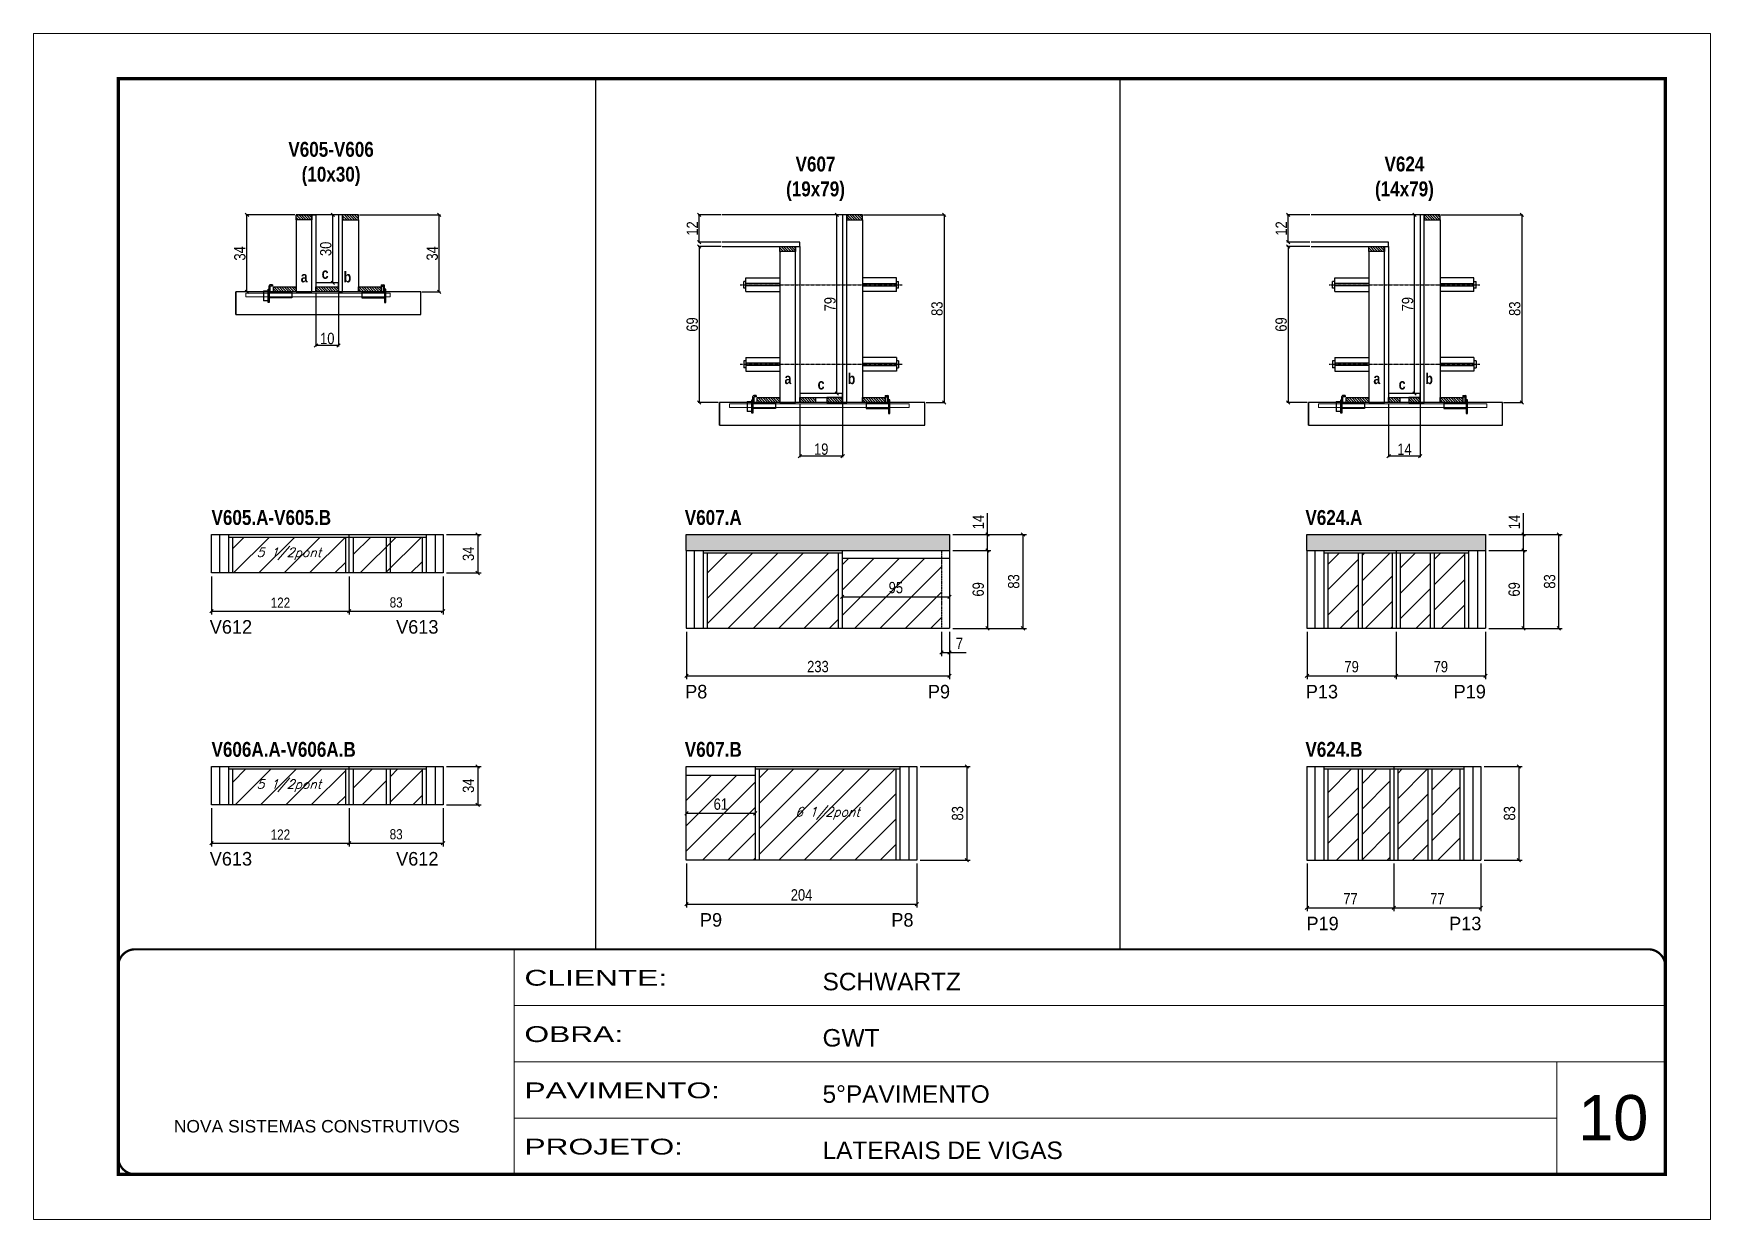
# Model space of a CAD drawing. Extents: x 13154 to 22413, y 1253 to 30260.
# Drawn here: x 14753 to 16238, y 26522 to 27572 of the extents above; entities that cross this region are included whole.
import ezdxf

# ---------------------------------------------------------------- set-up
doc = ezdxf.new("R2010")
doc.units = 0
for name, pattern in [('CONTINUO', [0]), ('DASHED', [0.75, 0.5, -0.25]), ('HIDDEN', [0.375, 0.25, -0.125])]:
    doc.linetypes.add(name, pattern=pattern)
for name, color, linetype in [('5', 5, 'Continuous'), ('barrote', 251, 'Continuous'), ('COTA', 241, 'Continuous'), ('detalhes', 4, 'Continuous'), ('NOMENCLATURA', 7, 'Continuous'), ('Painéis', 200, 'Continuous'), ('presilha', 1, 'Continuous'), ('SARR_2.2x10', 60, 'Continuous'), ('SARR_2.2x7', 40, 'Continuous'), ('SARR_3.5x7', 81, 'Continuous'), ('TENSOR', 3, 'Continuous'), ('texto', 7, 'Continuous')]:
    doc.layers.add(name, color=color, linetype=linetype)
for name, color, linetype, lineweight in [('CARIMBO', 255, 'Continuous', 9), ('CONCRETO', 251, 'Continuous', 25), ('Folhas', 255, 'Continuous', 9), ('Hachura', 251, 'Continuous', 9), ('SARRAFO DE PRESSAO', 251, 'DASHED', 9), ('SCO-___-LAJ', 2, 'Continuous', 0)]:
    doc.layers.add(name, color=color, linetype=linetype, lineweight=lineweight)
doc.styles.add('ARIAL', font='arial.ttf')
doc.styles.add('COTA TECNICA', font='techl___.ttf', dxfattribs={"height": 10})
doc.styles.add('COTA TECNICA 2X', font='techl___.ttf', dxfattribs={"height": 10})
doc.styles.add('COTA TECNICA-50', font='techl___.ttf', dxfattribs={"height": 9})
doc.styles.add('Romans', font='romans.shx')
doc.styles.add('ROMAS860', font='ROMAS860.SHX')
doc.styles.add('TECNICA', font='techb___.ttf', dxfattribs={"height": 10})
doc.styles.add('Tecnologia', font='')
doc.styles.get('Tecnologia').set_extended_font_data('Forgotten Futurist')
doc.dimstyles.new('COTA PAINEL-50', dxfattribs={"dimtxt": 9, "dimasz": 3, "dimexe": 3, "dimexo": 3, "dimgap": 3, "dimtad": 1, "dimdec": 1, "dimzin": 12, "dimdsep": 46, "dimtxsty": 'COTA TECNICA-50', "dimblk1": 'OBLIQUE', "dimblk2": 'OBLIQUE', "dimsah": 1, "dimcen": 0.9, "dimclrd": 4, "dimclre": 4, "dimclrt": 240, "dimadec": 1, "dimazin": 3, "dimtfac": 1, "dimtdec": 1, "dimtmove": 0, "dimatfit": 3, "dimfxl": 1, "dimtolj": 1, "dimtzin": 12, "dimarcsym": 0})
doc.dimstyles.new('PAINEL', dxfattribs={"dimtxt": 10, "dimasz": 3, "dimexe": 3, "dimexo": 3, "dimgap": 3, "dimtad": 1, "dimdec": 1, "dimzin": 12, "dimdsep": 46, "dimtxsty": 'COTA TECNICA', "dimblk1": 'OBLIQUE', "dimblk2": 'OBLIQUE', "dimsah": 1, "dimcen": 0.9, "dimclrd": 4, "dimclre": 4, "dimclrt": 240, "dimadec": 1, "dimazin": 3, "dimtfac": 1, "dimtdec": 1, "dimtmove": 0, "dimatfit": 3, "dimfxl": 1, "dimtolj": 1, "dimtzin": 12, "dimarcsym": 0})
doc.dimstyles.new('SECAO', dxfattribs={"dimscale": 0.333333, "dimtxt": 5, "dimasz": 9, "dimexe": 3, "dimexo": 3, "dimgap": 3, "dimtad": 1, "dimdec": 1, "dimlfac": 0.5, "dimzin": 12, "dimdsep": 46, "dimtxsty": 'COTA TECNICA 2X', "dimblk1": 'OBLIQUE', "dimblk2": 'OBLIQUE', "dimsah": 1, "dimcen": 0.9, "dimclrd": 4, "dimclre": 4, "dimclrt": 240, "dimadec": 1, "dimazin": 3, "dimtfac": 1, "dimtdec": 1, "dimtmove": 0, "dimatfit": 3, "dimfxl": 1, "dimtolj": 1, "dimtzin": 12, "dimarcsym": 0})
pattern_1 = [(135, (48666.9003, -96266.7768), (-1.122532015, -1.122532015), [])]

msp = doc.modelspace()

# ---------------------------------------------------------------- texts
at = {"layer": '5', "linetype": 'Continuous', "style": 'ROMAS860'}
for s, rotation, p in [('V612', 359.99996, (14908.94, 27040.69)), ('V613', 359.99996, (15073.97, 27040.69)), ('P8', 359.99996, (15329.92, 26983.36)), ('P9', 359.99996, (15544.86, 26983.36)), ('P13', 359.99996, (15879.53, 26983.36)), ('P19', 359.99996, (16010.45, 26983.36)), ('V613', 359.99996, (14908.94, 26835.38)), ('V612', 359.99996, (15073.97, 26835.38)), ('P9', 359.99996, (15343, 26781.26)), ('P8', 359.99996, (15512.51, 26781.26)), ('P19', 0.00004, (15880.12, 26778.05)), ('P13', 0.00004, (16006.46, 26778.05))]:
    msp.add_text(s, height=12, rotation=rotation, dxfattribs=at).set_placement(p)
at = {"layer": 'CARIMBO', "style": 'ARIAL'}
msp.add_text('10', height=40, dxfattribs=at).set_placement((16120.74, 26592.17))
at = {"layer": 'detalhes', "style": 'TECNICA'}
for s, p in [('a', (14989.51, 27351.69)), ('c', (15008.03, 27354.86)), ('b', (15027.48, 27351.68)), ('a', (15417.89, 27261.66)), ('b', (15473.86, 27261.64)), ('a', (15939.41, 27261.66)), ('b', (15985.38, 27261.64)), ('c', (15447.23, 27256.86)), ('c', (15961.77, 27256.86))]:
    msp.add_text(s, height=9.6, dxfattribs=at).set_placement(p)
at = {"layer": 'NOMENCLATURA', "style": 'TECNICA'}
for s, p in [('V605.A-V605.B', (14910.49, 27136.94)), ('V607.A', (15329.58, 27136.94)), ('V624.A', (15879.19, 27136.94)), ('V606A.A-V606A.B', (14910.49, 26931.63)), ('V607.B', (15329.58, 26931.63)), ('V624.B', (15879.19, 26931.63))]:
    msp.add_text(s, height=13.2, dxfattribs=at).set_placement(p)
at = {"layer": 'NOMENCLATURA', "char_height": 13.2, "attachment_point": 2, "style": 'TECNICA'}
for s, insert in [('V605-V606\\P(10x30)', (15016.36, 27476.11)), ('V607\\P(19x79)', (15445.36, 27463.09)), ('V624\\P(14x79)', (15966.88, 27463.09))]:
    msp.add_mtext_dynamic_manual_height_columns(s, width=300.2766, gutter_width=1, heights=[0], dxfattribs=dict(at, insert=insert))
at = {"layer": 'texto', "color": 2, "char_height": 8, "attachment_point": 5, "style": 'Romans'}
for s, insert in [('{\\Q19;\\C256;5 1/2pont}', (14978.99, 27111.42)), ('{\\Q19;\\C256;5 1/2pont}', (14978.99, 26906.11)), ('{\\Q19;\\C256;6 1/2pont}', (15455.96, 26881.61))]:
    msp.add_mtext(s, dxfattribs=dict(at, insert=insert))

# ---------------------------------------------------------------- blocks, each defined once
blk = doc.blocks.new('9999999999')
at = {"color": 30, "linetype": 'CONTINUO'}
for p, q in [((98564.6, 34230.2), (98564.6, 34429.4)), ((98564.6, 34379.6), (99584, 34379.6)), ((98564.6, 34329.8), (99488, 34329.8)), ((99584, 34329.8), (99488, 34329.8)), ((99488, 34329.8), (99488, 34230.2)), ((98564.6, 34280), (99488, 34280))]:
    blk.add_line(p, q, dxfattribs=at)
at = {"color": 30, "linetype": 'CONTINUO', "const_width": 2}
blk.add_lwpolyline([(99584, 34230.2), (99584, 34414.4, 0.414214), (99569, 34429.4), (98229, 34429.4, 0.414214), (98214, 34414.4), (98214, 34245.2, 0.414214), (98229, 34230.2), (99584, 34230.2)], format="xyb", dxfattribs=at)
at = {"layer": 'Folhas'}
blk.add_lwpolyline([(98139, 34190.2), (99624, 34190.2), (99624, 35240.2), (98139, 35240.2)], close=True, dxfattribs=at)
at = {"layer": 'Folhas', "color": 30, "const_width": 3}
blk.add_lwpolyline([(98214, 34230.2), (99584, 34230.2), (99584, 35200.2), (98214, 35200.2)], close=True, dxfattribs=at)
at = {"color": 7, "linetype": 'Continuous', "ltscale": 5, "style": 'ARIAL'}
for s, height, p in [('SCHWARTZ', 15.48, (98837.7, 34393.1)), ('GWT', 15.48, (98837.7, 34343.3)), ('5°PAVIMENTO', 15.483, (98837.7, 34293.5)), ('NOVA SISTEMAS CONSTRUTIVOS', 11.059, (98263.2, 34267.2)), ('LATERAIS DE VIGAS', 15.483, (98837.7, 34243.7))]:
    blk.add_text(s, height=height, dxfattribs=at).set_placement(p)
at = {"layer": 'Folhas', "color": 7, "style": 'Tecnologia', "width": 1.5}
for s, p in [('CLIENTE:', (98573.7, 34397.2)), ('OBRA:', (98573.7, 34347.3)), ('PAVIMENTO:', (98573.7, 34297.5)), ('PROJETO:', (98573.7, 34247.7))]:
    blk.add_text(s, height=14, dxfattribs=at).set_placement(p)
blk = doc.blocks.new('_Oblique')
at = {"color": 0, "linetype": 'ByBlock', "lineweight": -2}
blk.add_line((-0.5, -0.5), (0.5, 0.5), dxfattribs=at)
blk = doc.blocks.new('*D139')
at = {"layer": 'COTA', "color": 4, "lineweight": -2, "transparency": 16777216}
for p, q in [((15003, 27342.4), (15003, 27294.9)), ((15023, 27342.4), (15023, 27294.9)), ((15023, 27295.9), (15003, 27295.9))]:
    blk.add_line(p, q, dxfattribs=at)
at = {"layer": 'Defpoints', "color": 0, "transparency": 16777216}
for p in [(15003, 27343.4), (15023, 27343.4), (15003, 27295.9)]:
    blk.add_point(p, dxfattribs=at)
at = {"layer": 'COTA', "color": 4, "lineweight": -2, "transparency": 16777216, "xscale": 3, "yscale": 3, "zscale": 3, "rotation": 180}
blk.add_blockref('_Oblique', (15003, 27295.9), dxfattribs=at)
at = {"layer": 'COTA', "color": 4, "lineweight": -2, "transparency": 16777216, "xscale": 3, "yscale": 3, "zscale": 3}
blk.add_blockref('_Oblique', (15023, 27295.9), dxfattribs=at)
at = {"layer": 'COTA', "color": 240, "transparency": 16777216, "insert": (15013, 27302), "char_height": 10, "attachment_point": 5, "style": 'COTA TECNICA 2X'}
blk.add_mtext('\\A1;10', dxfattribs=at)
blk = doc.blocks.new('PRESILHA METÁLICA 1')
at = {"layer": 'presilha'}
for p, q in [((0, 13), (6, 13)), ((0, 13), (0, 0)), ((6, 0), (0, 0)), ((6, 15.5), (7.5, 15.5)), ((6, -2.5), (6, 15.5)), ((6, 13), (6, 0)), ((7.5, 10.6), (7.5, 19.9)), ((7.5, 15.5), (7.5, -2.5)), ((37.5, 4.1), (7.5, 4.1)), ((12, 21), (8.6, 21)), ((9, 11.6), (9, 18.9)), ((12, 19.5), (9.6, 19.5)), ((37.5, 11), (9.6, 11)), ((12, 21), (12, 19.5)), ((37.5, 11), (37.5, 4.1)), ((7.5, -2.5), (6, -2.5))]:
    blk.add_line(p, q, dxfattribs=at)
for centre, radius, start, end in [((8.6, 19.9), 1.14, 90, 180), ((9.6, 18.9), 0.57, 90, 180), ((9.6, 11.6), 0.57, 180, 270)]:
    blk.add_arc(centre, radius, start, end, dxfattribs=at)
blk = doc.blocks.new('PRESILHA METÁLICA 2')
at = {"layer": 'presilha'}
for p, q in [((-5.2, 23.5), (-5.2, 22)), ((-5.2, 23.5), (-1.9, 23.5)), ((-0.8, 14.6), (-0.8, 22.4)), ((-30.8, 13.5), (-30.8, 6.6)), ((-30.8, 13.5), (-2.8, 13.5)), ((-30.8, 6.6), (-0.8, 6.6)), ((-5.2, 22), (-2.8, 22)), ((-2.2, 14.1), (-2.2, 21.4)), ((0.8, 18), (-0.8, 18)), ((-0.8, 18), (-0.8, 0)), ((-0.8, 0), (0.8, 0)), ((0.8, 0), (0.8, 18))]:
    blk.add_line(p, q, dxfattribs=at)
for centre, radius, start, end in [((-1.9, 22.4), 1.14, 0, 90), ((-2.8, 21.4), 0.57, 0, 90), ((-2.8, 14.1), 0.57, 270, 0)]:
    blk.add_arc(centre, radius, start, end, dxfattribs=at)
blk = doc.blocks.new('*D140')
at = {"layer": 'COTA', "color": 4, "lineweight": -2, "transparency": 16777216}
for p, q in [((15041.6, 27411.4), (15113.2, 27411.4)), ((15112.2, 27343.4), (15112.2, 27411.4)), ((15096.8, 27343.4), (15113.2, 27343.4))]:
    blk.add_line(p, q, dxfattribs=at)
at = {"layer": 'Defpoints', "color": 0, "transparency": 16777216}
for p in [(15040.6, 27411.4), (15112.2, 27411.4), (15095.8, 27343.4)]:
    blk.add_point(p, dxfattribs=at)
at = {"layer": 'COTA', "color": 4, "lineweight": -2, "transparency": 16777216, "xscale": 3, "yscale": 3, "zscale": 3}
for p, rotation in [((15112.2, 27411.4), 90), ((15112.2, 27343.4), 270)]:
    blk.add_blockref('_Oblique', p, dxfattribs=dict(at, rotation=rotation))
at = {"layer": 'COTA', "color": 240, "transparency": 16777216, "insert": (15106, 27377.4), "char_height": 10, "attachment_point": 5, "rotation": 90, "style": 'COTA TECNICA 2X'}
blk.add_mtext('\\A1;34', dxfattribs=at)
blk = doc.blocks.new('*D141')
at = {"layer": 'COTA', "color": 4, "lineweight": -2, "transparency": 16777216}
for p, q in [((15022, 27411.4), (15016.9, 27411.4)), ((15017.9, 27351.4), (15017.9, 27411.4)), ((15022, 27351.4), (15016.9, 27351.4))]:
    blk.add_line(p, q, dxfattribs=at)
at = {"layer": 'Defpoints', "color": 0, "transparency": 16777216}
for p in [(15017.9, 27411.4), (15023, 27411.4), (15023, 27351.4)]:
    blk.add_point(p, dxfattribs=at)
at = {"layer": 'COTA', "color": 4, "lineweight": -2, "transparency": 16777216, "xscale": 3, "yscale": 3, "zscale": 3}
for p, rotation in [((15017.9, 27411.4), 90), ((15017.9, 27351.4), 270)]:
    blk.add_blockref('_Oblique', p, dxfattribs=dict(at, rotation=rotation))
at = {"layer": 'COTA', "color": 240, "transparency": 16777216, "insert": (15011.7, 27381.4), "char_height": 10, "attachment_point": 5, "rotation": 90, "style": 'COTA TECNICA 2X'}
blk.add_mtext('\\A1;30', dxfattribs=at)
blk = doc.blocks.new('*D142')
at = {"layer": 'COTA', "color": 4, "linetype": 'ByBlock', "lineweight": -2, "transparency": 16777216}
for p, q in [((14910.5, 27091.4), (14910.5, 27057.6)), ((15032.5, 27091.4), (15032.5, 27057.6)), ((14910.5, 27060.6), (15032.5, 27060.6))]:
    blk.add_line(p, q, dxfattribs=at)
at = {"layer": 'Defpoints', "color": 0, "linetype": 'ByBlock', "transparency": 16777216}
for p in [(14910.5, 27094.4), (15032.5, 27094.4), (15032.5, 27060.6)]:
    blk.add_point(p, dxfattribs=at)
at = {"layer": 'COTA', "color": 4, "linetype": 'ByBlock', "lineweight": -2, "transparency": 16777216, "xscale": 3, "yscale": 3, "zscale": 3, "rotation": 180}
blk.add_blockref('_Oblique', (14910.5, 27060.6), dxfattribs=at)
at = {"layer": 'COTA', "color": 4, "linetype": 'ByBlock', "lineweight": -2, "transparency": 16777216, "xscale": 3, "yscale": 3, "zscale": 3}
blk.add_blockref('_Oblique', (15032.5, 27060.6), dxfattribs=at)
at = {"layer": 'COTA', "color": 240, "linetype": 'ByBlock', "transparency": 16777216, "insert": (14971.5, 27068.1), "char_height": 9, "attachment_point": 5, "style": 'COTA TECNICA-50'}
blk.add_mtext('\\A1;122', dxfattribs=at)
blk = doc.blocks.new('*D143')
at = {"layer": 'COTA', "color": 4, "linetype": 'ByBlock', "lineweight": -2, "transparency": 16777216}
for p, q in [((15032.5, 27091.4), (15032.5, 27057.6)), ((15115.5, 27091.4), (15115.5, 27057.6)), ((15032.5, 27060.6), (15115.5, 27060.6))]:
    blk.add_line(p, q, dxfattribs=at)
at = {"layer": 'Defpoints', "color": 0, "linetype": 'ByBlock', "transparency": 16777216}
for p in [(15032.5, 27094.4), (15115.5, 27094.4), (15115.5, 27060.6)]:
    blk.add_point(p, dxfattribs=at)
at = {"layer": 'COTA', "color": 4, "linetype": 'ByBlock', "lineweight": -2, "transparency": 16777216, "xscale": 3, "yscale": 3, "zscale": 3, "rotation": 180}
blk.add_blockref('_Oblique', (15032.5, 27060.6), dxfattribs=at)
at = {"layer": 'COTA', "color": 4, "linetype": 'ByBlock', "lineweight": -2, "transparency": 16777216, "xscale": 3, "yscale": 3, "zscale": 3}
blk.add_blockref('_Oblique', (15115.5, 27060.6), dxfattribs=at)
at = {"layer": 'COTA', "color": 240, "linetype": 'ByBlock', "transparency": 16777216, "insert": (15074, 27068.3), "char_height": 9, "attachment_point": 5, "style": 'COTA TECNICA-50'}
blk.add_mtext('\\A1;83', dxfattribs=at)
blk = doc.blocks.new('*D144')
at = {"layer": 'COTA', "color": 4, "linetype": 'ByBlock', "lineweight": -2, "transparency": 16777216}
for p, q in [((15118.5, 27128.4), (15149.2, 27128.4)), ((15146.2, 27128.4), (15146.2, 27094.4)), ((15118.5, 27094.4), (15149.2, 27094.4))]:
    blk.add_line(p, q, dxfattribs=at)
at = {"layer": 'Defpoints', "color": 0, "linetype": 'ByBlock', "transparency": 16777216}
for p in [(15115.5, 27128.4), (15115.5, 27094.4), (15146.2, 27094.4)]:
    blk.add_point(p, dxfattribs=at)
at = {"layer": 'COTA', "color": 4, "linetype": 'ByBlock', "lineweight": -2, "transparency": 16777216, "xscale": 3, "yscale": 3, "zscale": 3}
for p, rotation in [((15146.2, 27128.4), 90), ((15146.2, 27094.4), 270)]:
    blk.add_blockref('_Oblique', p, dxfattribs=dict(at, rotation=rotation))
at = {"layer": 'COTA', "color": 240, "linetype": 'ByBlock', "transparency": 16777216, "insert": (15138, 27111.4), "char_height": 10, "attachment_point": 5, "rotation": 90, "style": 'COTA TECNICA'}
blk.add_mtext('\\A1;34', dxfattribs=at)
blk = doc.blocks.new('*D145')
at = {"layer": 'COTA', "color": 4, "lineweight": -2, "transparency": 16777216}
for p, q in [((14984.4, 27411.4), (14940.9, 27411.4)), ((14941.9, 27343.4), (14941.9, 27411.4)), ((14955.5, 27343.4), (14940.9, 27343.4))]:
    blk.add_line(p, q, dxfattribs=at)
at = {"layer": 'Defpoints', "color": 0, "transparency": 16777216}
for p in [(14941.9, 27411.4), (14985.4, 27411.4), (14956.5, 27343.4)]:
    blk.add_point(p, dxfattribs=at)
at = {"layer": 'COTA', "color": 4, "lineweight": -2, "transparency": 16777216, "xscale": 3, "yscale": 3, "zscale": 3}
for p, rotation in [((14941.9, 27411.4), 90), ((14941.9, 27343.4), 270)]:
    blk.add_blockref('_Oblique', p, dxfattribs=dict(at, rotation=rotation))
at = {"layer": 'COTA', "color": 240, "transparency": 16777216, "insert": (14935.6, 27377.4), "char_height": 10, "attachment_point": 5, "rotation": 90, "style": 'COTA TECNICA 2X'}
blk.add_mtext('\\A1;34', dxfattribs=at)
blk = doc.blocks.new('*D146')
at = {"layer": 'COTA', "color": 4, "linetype": 'ByBlock', "lineweight": -2, "transparency": 16777216}
for p, q in [((14910.5, 26886.1), (14910.5, 26852.3)), ((15032.5, 26886.1), (15032.5, 26852.3)), ((14910.5, 26855.3), (15032.5, 26855.3))]:
    blk.add_line(p, q, dxfattribs=at)
at = {"layer": 'Defpoints', "color": 0, "linetype": 'ByBlock', "transparency": 16777216}
for p in [(14910.5, 26889.1), (15032.5, 26889.1), (15032.5, 26855.3)]:
    blk.add_point(p, dxfattribs=at)
at = {"layer": 'COTA', "color": 4, "linetype": 'ByBlock', "lineweight": -2, "transparency": 16777216, "xscale": 3, "yscale": 3, "zscale": 3, "rotation": 180}
blk.add_blockref('_Oblique', (14910.5, 26855.3), dxfattribs=at)
at = {"layer": 'COTA', "color": 4, "linetype": 'ByBlock', "lineweight": -2, "transparency": 16777216, "xscale": 3, "yscale": 3, "zscale": 3}
blk.add_blockref('_Oblique', (15032.5, 26855.3), dxfattribs=at)
at = {"layer": 'COTA', "color": 240, "linetype": 'ByBlock', "transparency": 16777216, "insert": (14971.5, 26862.8), "char_height": 9, "attachment_point": 5, "style": 'COTA TECNICA-50'}
blk.add_mtext('\\A1;122', dxfattribs=at)
blk = doc.blocks.new('*D147')
at = {"layer": 'COTA', "color": 4, "linetype": 'ByBlock', "lineweight": -2, "transparency": 16777216}
for p, q in [((15032.5, 26886.1), (15032.5, 26852.3)), ((15115.5, 26886.1), (15115.5, 26852.3)), ((15032.5, 26855.3), (15115.5, 26855.3))]:
    blk.add_line(p, q, dxfattribs=at)
at = {"layer": 'Defpoints', "color": 0, "linetype": 'ByBlock', "transparency": 16777216}
for p in [(15032.5, 26889.1), (15115.5, 26889.1), (15115.5, 26855.3)]:
    blk.add_point(p, dxfattribs=at)
at = {"layer": 'COTA', "color": 4, "linetype": 'ByBlock', "lineweight": -2, "transparency": 16777216, "xscale": 3, "yscale": 3, "zscale": 3, "rotation": 180}
blk.add_blockref('_Oblique', (15032.5, 26855.3), dxfattribs=at)
at = {"layer": 'COTA', "color": 4, "linetype": 'ByBlock', "lineweight": -2, "transparency": 16777216, "xscale": 3, "yscale": 3, "zscale": 3}
blk.add_blockref('_Oblique', (15115.5, 26855.3), dxfattribs=at)
at = {"layer": 'COTA', "color": 240, "linetype": 'ByBlock', "transparency": 16777216, "insert": (15074, 26863), "char_height": 9, "attachment_point": 5, "style": 'COTA TECNICA-50'}
blk.add_mtext('\\A1;83', dxfattribs=at)
blk = doc.blocks.new('*D148')
at = {"layer": 'COTA', "color": 4, "linetype": 'ByBlock', "lineweight": -2, "transparency": 16777216}
for p, q in [((15118.5, 26923.1), (15149.2, 26923.1)), ((15146.2, 26923.1), (15146.2, 26889.1)), ((15118.5, 26889.1), (15149.2, 26889.1))]:
    blk.add_line(p, q, dxfattribs=at)
at = {"layer": 'Defpoints', "color": 0, "linetype": 'ByBlock', "transparency": 16777216}
for p in [(15115.5, 26923.1), (15115.5, 26889.1), (15146.2, 26889.1)]:
    blk.add_point(p, dxfattribs=at)
at = {"layer": 'COTA', "color": 4, "linetype": 'ByBlock', "lineweight": -2, "transparency": 16777216, "xscale": 3, "yscale": 3, "zscale": 3}
for p, rotation in [((15146.2, 26923.1), 90), ((15146.2, 26889.1), 270)]:
    blk.add_blockref('_Oblique', p, dxfattribs=dict(at, rotation=rotation))
at = {"layer": 'COTA', "color": 240, "linetype": 'ByBlock', "transparency": 16777216, "insert": (15138, 26906.1), "char_height": 10, "attachment_point": 5, "rotation": 90, "style": 'COTA TECNICA'}
blk.add_mtext('\\A1;34', dxfattribs=at)
blk = doc.blocks.new('*D150')
at = {"layer": 'COTA', "color": 4, "lineweight": -2, "transparency": 16777216}
for p, q in [((15431.4, 27244.4), (15431.4, 27196.9)), ((15469.4, 27244.4), (15469.4, 27196.9)), ((15469.4, 27197.9), (15431.4, 27197.9))]:
    blk.add_line(p, q, dxfattribs=at)
at = {"layer": 'Defpoints', "color": 0, "transparency": 16777216}
for p in [(15431.4, 27245.4), (15469.4, 27245.4), (15431.4, 27197.9)]:
    blk.add_point(p, dxfattribs=at)
at = {"layer": 'COTA', "color": 4, "lineweight": -2, "transparency": 16777216, "xscale": 3, "yscale": 3, "zscale": 3, "rotation": 180}
blk.add_blockref('_Oblique', (15431.4, 27197.9), dxfattribs=at)
at = {"layer": 'COTA', "color": 4, "lineweight": -2, "transparency": 16777216, "xscale": 3, "yscale": 3, "zscale": 3}
blk.add_blockref('_Oblique', (15469.4, 27197.9), dxfattribs=at)
at = {"layer": 'COTA', "color": 240, "transparency": 16777216, "insert": (15450.4, 27204), "char_height": 10, "attachment_point": 5, "style": 'COTA TECNICA 2X'}
blk.add_mtext('\\A1;19', dxfattribs=at)
blk = doc.blocks.new('*D151')
at = {"layer": 'COTA', "color": 4, "lineweight": -2, "transparency": 16777216}
for p, q in [((15361.7, 27383.4), (15341.3, 27383.4)), ((15342.3, 27383.4), (15342.3, 27245.4)), ((15359.3, 27245.4), (15341.3, 27245.4))]:
    blk.add_line(p, q, dxfattribs=at)
at = {"layer": 'Defpoints', "color": 0, "transparency": 16777216}
for p in [(15362.7, 27383.4), (15342.3, 27245.4), (15360.3, 27245.4, 0)]:
    blk.add_point(p, dxfattribs=at)
at = {"layer": 'COTA', "color": 4, "lineweight": -2, "transparency": 16777216, "xscale": 3, "yscale": 3, "zscale": 3}
for p, rotation in [((15342.3, 27383.4), 90), ((15342.3, 27245.4), 270)]:
    blk.add_blockref('_Oblique', p, dxfattribs=dict(at, rotation=rotation))
at = {"layer": 'COTA', "color": 240, "transparency": 16777216, "insert": (15336.2, 27314.4), "char_height": 10, "attachment_point": 5, "rotation": 90, "style": 'COTA TECNICA 2X'}
blk.add_mtext('\\A1;69', dxfattribs=at)
blk = doc.blocks.new('*D152')
at = {"layer": 'COTA', "color": 4, "lineweight": -2, "transparency": 16777216}
for p, q in [((15361.7, 27411.4), (15341.3, 27411.4)), ((15342.3, 27387.4), (15342.3, 27411.4)), ((15361.7, 27387.4), (15341.3, 27387.4))]:
    blk.add_line(p, q, dxfattribs=at)
at = {"layer": 'Defpoints', "color": 0, "transparency": 16777216}
for p in [(15342.3, 27411.4), (15362.7, 27411.4), (15362.7, 27387.4)]:
    blk.add_point(p, dxfattribs=at)
at = {"layer": 'COTA', "color": 4, "lineweight": -2, "transparency": 16777216, "xscale": 3, "yscale": 3, "zscale": 3}
for p, rotation in [((15342.3, 27411.4), 90), ((15342.3, 27387.4), 270)]:
    blk.add_blockref('_Oblique', p, dxfattribs=dict(at, rotation=rotation))
at = {"layer": 'COTA', "color": 240, "transparency": 16777216, "insert": (15336.3, 27399.4), "char_height": 10, "attachment_point": 5, "rotation": 90, "style": 'COTA TECNICA 2X'}
blk.add_mtext('\\A1;12', dxfattribs=at)
blk = doc.blocks.new('*D153')
at = {"layer": 'COTA', "color": 4, "lineweight": -2, "transparency": 16777216}
for p, q in [((15488, 27411.4), (15560.3, 27411.4)), ((15559.3, 27411.4), (15559.3, 27245.4)), ((15543.2, 27245.4), (15560.3, 27245.4))]:
    blk.add_line(p, q, dxfattribs=at)
at = {"layer": 'Defpoints', "color": 0, "transparency": 16777216}
for p in [(15487, 27411.4), (15542.2, 27245.4, 0), (15559.3, 27245.4)]:
    blk.add_point(p, dxfattribs=at)
at = {"layer": 'COTA', "color": 4, "lineweight": -2, "transparency": 16777216, "xscale": 3, "yscale": 3, "zscale": 3}
for p, rotation in [((15559.3, 27411.4), 90), ((15559.3, 27245.4), 270)]:
    blk.add_blockref('_Oblique', p, dxfattribs=dict(at, rotation=rotation))
at = {"layer": 'COTA', "color": 240, "transparency": 16777216, "insert": (15553, 27328.4), "char_height": 10, "attachment_point": 5, "rotation": 90, "style": 'COTA TECNICA 2X'}
blk.add_mtext('\\A1;83', dxfattribs=at)
blk = doc.blocks.new('*D162')
at = {"layer": 'COTA', "color": 4, "lineweight": -2, "transparency": 16777216}
for p, q in [((15468.4, 27411.4), (15463.3, 27411.4)), ((15464.3, 27253.4), (15464.3, 27411.4)), ((15468.4, 27253.4), (15463.3, 27253.4))]:
    blk.add_line(p, q, dxfattribs=at)
at = {"layer": 'Defpoints', "color": 0, "transparency": 16777216}
for p in [(15464.3, 27411.4), (15469.4, 27411.4), (15469.4, 27253.4)]:
    blk.add_point(p, dxfattribs=at)
at = {"layer": 'COTA', "color": 4, "lineweight": -2, "transparency": 16777216, "xscale": 3, "yscale": 3, "zscale": 3}
for p, rotation in [((15464.3, 27411.4), 90), ((15464.3, 27253.4), 270)]:
    blk.add_blockref('_Oblique', p, dxfattribs=dict(at, rotation=rotation))
at = {"layer": 'COTA', "color": 240, "transparency": 16777216, "insert": (15458.2, 27332.4), "char_height": 10, "attachment_point": 5, "rotation": 90, "style": 'COTA TECNICA 2X'}
blk.add_mtext('\\A1;79', dxfattribs=at)
blk = doc.blocks.new('*D154')
at = {"layer": 'COTA', "color": 4, "linetype": 'ByBlock', "lineweight": -2, "transparency": 16777216}
for p, q in [((15331, 27042.4), (15331, 27000.3)), ((15564, 27042.4), (15564, 27000.3)), ((15331, 27003.3), (15564, 27003.3))]:
    blk.add_line(p, q, dxfattribs=at)
at = {"layer": 'Defpoints', "color": 0, "linetype": 'ByBlock', "transparency": 16777216}
for p in [(15331, 27045.4), (15564, 27045.4), (15564, 27003.3)]:
    blk.add_point(p, dxfattribs=at)
at = {"layer": 'COTA', "color": 4, "linetype": 'ByBlock', "lineweight": -2, "transparency": 16777216, "xscale": 3, "yscale": 3, "zscale": 3, "rotation": 180}
blk.add_blockref('_Oblique', (15331, 27003.3), dxfattribs=at)
at = {"layer": 'COTA', "color": 4, "linetype": 'ByBlock', "lineweight": -2, "transparency": 16777216, "xscale": 3, "yscale": 3, "zscale": 3}
blk.add_blockref('_Oblique', (15564, 27003.3), dxfattribs=at)
at = {"layer": 'COTA', "color": 240, "linetype": 'ByBlock', "transparency": 16777216, "insert": (15447.5, 27011.5), "char_height": 10, "attachment_point": 5, "style": 'COTA TECNICA'}
blk.add_mtext('\\A1;233', dxfattribs=at)
blk = doc.blocks.new('*D155')
at = {"layer": 'COTA', "color": 4, "lineweight": -2, "transparency": 16777216}
for p, q in [((15567, 27114.4), (15600.6, 27114.4)), ((15597.6, 27114.4), (15597.6, 27045.4)), ((15567, 27045.4), (15600.6, 27045.4))]:
    blk.add_line(p, q, dxfattribs=at)
at = {"layer": 'Defpoints', "color": 0, "transparency": 16777216}
for p in [(15564, 27114.4), (15564, 27045.4), (15597.6, 27045.4)]:
    blk.add_point(p, dxfattribs=at)
at = {"layer": 'COTA', "color": 4, "lineweight": -2, "transparency": 16777216, "xscale": 3, "yscale": 3, "zscale": 3}
for p, rotation in [((15597.6, 27114.4), 90), ((15597.6, 27045.4), 270)]:
    blk.add_blockref('_Oblique', p, dxfattribs=dict(at, rotation=rotation))
at = {"layer": 'COTA', "color": 240, "transparency": 16777216, "insert": (15589.5, 27079.9), "char_height": 10, "attachment_point": 5, "rotation": 90, "style": 'COTA TECNICA'}
blk.add_mtext('\\A1;69', dxfattribs=at)
blk = doc.blocks.new('*D156')
at = {"layer": 'COTA', "color": 4, "lineweight": -2, "transparency": 16777216}
for p, q in [((15597.6, 27128.4), (15597.6, 27147.5)), ((15567, 27128.4), (15600.6, 27128.4)), ((15597.6, 27114.4), (15597.6, 27128.4)), ((15567, 27114.4), (15600.6, 27114.4))]:
    blk.add_line(p, q, dxfattribs=at)
at = {"layer": 'Defpoints', "color": 0, "transparency": 16777216}
for p in [(15564, 27128.4), (15597.6, 27128.4), (15564, 27114.4)]:
    blk.add_point(p, dxfattribs=at)
at = {"layer": 'COTA', "color": 4, "lineweight": -2, "transparency": 16777216, "xscale": 3, "yscale": 3, "zscale": 3}
for p, rotation in [((15597.6, 27128.4), 90), ((15597.6, 27114.4), 270)]:
    blk.add_blockref('_Oblique', p, dxfattribs=dict(at, rotation=rotation))
at = {"layer": 'COTA', "color": 240, "transparency": 16777216, "insert": (15589.5, 27139.5), "char_height": 10, "attachment_point": 5, "rotation": 90, "style": 'COTA TECNICA'}
blk.add_mtext('\\A1;14', dxfattribs=at)
blk = doc.blocks.new('*D157')
at = {"layer": 'COTA', "color": 4, "lineweight": -2, "transparency": 16777216}
for p, q in [((15567, 27128.4), (15632.1, 27128.4)), ((15629.1, 27045.4), (15629.1, 27128.4)), ((15567, 27045.4), (15632.1, 27045.4))]:
    blk.add_line(p, q, dxfattribs=at)
at = {"layer": 'Defpoints', "color": 0, "transparency": 16777216}
for p in [(15564, 27128.4), (15629.1, 27128.4), (15564, 27045.4)]:
    blk.add_point(p, dxfattribs=at)
at = {"layer": 'COTA', "color": 4, "lineweight": -2, "transparency": 16777216, "xscale": 3, "yscale": 3, "zscale": 3}
for p, rotation in [((15629.1, 27128.4), 90), ((15629.1, 27045.4), 270)]:
    blk.add_blockref('_Oblique', p, dxfattribs=dict(at, rotation=rotation))
at = {"layer": 'COTA', "color": 240, "transparency": 16777216, "insert": (15620.9, 27086.9), "char_height": 10, "attachment_point": 5, "rotation": 90, "style": 'COTA TECNICA'}
blk.add_mtext('\\A1;83', dxfattribs=at)
blk = doc.blocks.new('*D149')
at = {"layer": 'COTA', "color": 4, "lineweight": -2, "transparency": 16777216}
blk.add_line((15469, 27073.2), (15564, 27073.2), dxfattribs=at)
at = {"layer": 'Defpoints', "color": 0, "transparency": 16777216}
for p in [(15469, 27073.2), (15564, 27073.2), (15564, 27073.2)]:
    blk.add_point(p, dxfattribs=at)
at = {"layer": 'COTA', "color": 4, "lineweight": -2, "transparency": 16777216, "xscale": 3, "yscale": 3, "zscale": 3, "rotation": 180}
blk.add_blockref('_Oblique', (15469, 27073.2), dxfattribs=at)
at = {"layer": 'COTA', "color": 4, "lineweight": -2, "transparency": 16777216, "xscale": 3, "yscale": 3, "zscale": 3}
blk.add_blockref('_Oblique', (15564, 27073.2), dxfattribs=at)
at = {"layer": 'COTA', "color": 240, "transparency": 16777216, "insert": (15516.5, 27081.4), "char_height": 10, "attachment_point": 5, "style": 'COTA TECNICA'}
blk.add_mtext('\\A1;95', dxfattribs=at)
blk = doc.blocks.new('*D158')
at = {"layer": 'COTA', "color": 4, "lineweight": -2, "transparency": 16777216}
for p, q in [((15557, 27042.4), (15557, 27020.9)), ((15564, 27042.4), (15564, 27020.9)), ((15557, 27023.9), (15564, 27023.9)), ((15564, 27023.9), (15578.7, 27023.9))]:
    blk.add_line(p, q, dxfattribs=at)
at = {"layer": 'Defpoints', "color": 0, "transparency": 16777216}
for p in [(15557, 27045.4), (15564, 27045.4), (15564, 27023.9)]:
    blk.add_point(p, dxfattribs=at)
at = {"layer": 'COTA', "color": 4, "lineweight": -2, "transparency": 16777216, "xscale": 3, "yscale": 3, "zscale": 3, "rotation": 180}
blk.add_blockref('_Oblique', (15557, 27023.9), dxfattribs=at)
at = {"layer": 'COTA', "color": 4, "lineweight": -2, "transparency": 16777216, "xscale": 3, "yscale": 3, "zscale": 3}
blk.add_blockref('_Oblique', (15564, 27023.9), dxfattribs=at)
at = {"layer": 'COTA', "color": 240, "transparency": 16777216, "insert": (15572.8, 27032), "char_height": 10, "attachment_point": 5, "style": 'COTA TECNICA'}
blk.add_mtext('\\A1;7', dxfattribs=at)
blk = doc.blocks.new('*D159')
at = {"layer": 'COTA', "color": 4, "linetype": 'ByBlock', "lineweight": -2, "transparency": 16777216}
for p, q in [((15331, 26837.1), (15331, 26798.2)), ((15535, 26837.1), (15535, 26798.2)), ((15331, 26801.2), (15535, 26801.2))]:
    blk.add_line(p, q, dxfattribs=at)
at = {"layer": 'Defpoints', "color": 0, "linetype": 'ByBlock', "transparency": 16777216}
for p in [(15331, 26840.1), (15535, 26840.1), (15535, 26801.2)]:
    blk.add_point(p, dxfattribs=at)
at = {"layer": 'COTA', "color": 4, "linetype": 'ByBlock', "lineweight": -2, "transparency": 16777216, "xscale": 3, "yscale": 3, "zscale": 3, "rotation": 180}
blk.add_blockref('_Oblique', (15331, 26801.2), dxfattribs=at)
at = {"layer": 'COTA', "color": 4, "linetype": 'ByBlock', "lineweight": -2, "transparency": 16777216, "xscale": 3, "yscale": 3, "zscale": 3}
blk.add_blockref('_Oblique', (15535, 26801.2), dxfattribs=at)
at = {"layer": 'COTA', "color": 240, "linetype": 'ByBlock', "transparency": 16777216, "insert": (15433, 26809.3), "char_height": 10, "attachment_point": 5, "style": 'COTA TECNICA'}
blk.add_mtext('\\A1;204', dxfattribs=at)
blk = doc.blocks.new('*D160')
at = {"layer": 'COTA', "color": 4, "linetype": 'ByBlock', "lineweight": -2, "transparency": 16777216}
for p, q in [((15392, 26881.6), (15331, 26881.6)), ((15392, 26878.6), (15392, 26878.6))]:
    blk.add_line(p, q, dxfattribs=at)
at = {"layer": 'Defpoints', "color": 0, "linetype": 'ByBlock', "transparency": 16777216}
for p in [(15331, 26881.6), (15331, 26881.6), (15392, 26881.6)]:
    blk.add_point(p, dxfattribs=at)
at = {"layer": 'COTA', "color": 4, "linetype": 'ByBlock', "lineweight": -2, "transparency": 16777216, "xscale": 3, "yscale": 3, "zscale": 3, "rotation": 180}
blk.add_blockref('_Oblique', (15331, 26881.6), dxfattribs=at)
at = {"layer": 'COTA', "color": 4, "linetype": 'ByBlock', "lineweight": -2, "transparency": 16777216, "xscale": 3, "yscale": 3, "zscale": 3}
blk.add_blockref('_Oblique', (15392, 26881.6), dxfattribs=at)
at = {"layer": 'COTA', "color": 240, "linetype": 'ByBlock', "transparency": 16777216, "insert": (15361.5, 26889.7), "char_height": 10, "attachment_point": 5, "style": 'COTA TECNICA'}
blk.add_mtext('\\A1;61', dxfattribs=at)
blk = doc.blocks.new('*D161')
at = {"layer": 'COTA', "color": 4, "linetype": 'ByBlock', "lineweight": -2, "transparency": 16777216}
for p, q in [((15538, 26923.1), (15582.4, 26923.1)), ((15579.4, 26923.1), (15579.4, 26840.1)), ((15538, 26840.1), (15582.4, 26840.1))]:
    blk.add_line(p, q, dxfattribs=at)
at = {"layer": 'Defpoints', "color": 0, "linetype": 'ByBlock', "transparency": 16777216}
for p in [(15535, 26923.1), (15535, 26840.1), (15579.4, 26840.1)]:
    blk.add_point(p, dxfattribs=at)
at = {"layer": 'COTA', "color": 4, "linetype": 'ByBlock', "lineweight": -2, "transparency": 16777216, "xscale": 3, "yscale": 3, "zscale": 3}
for p, rotation in [((15579.4, 26923.1), 90), ((15579.4, 26840.1), 270)]:
    blk.add_blockref('_Oblique', p, dxfattribs=dict(at, rotation=rotation))
at = {"layer": 'COTA', "color": 240, "linetype": 'ByBlock', "transparency": 16777216, "insert": (15571.2, 26881.6), "char_height": 10, "attachment_point": 5, "rotation": 90, "style": 'COTA TECNICA'}
blk.add_mtext('\\A1;83', dxfattribs=at)
blk = doc.blocks.new('*D673')
at = {"layer": 'COTA', "color": 4, "lineweight": -2, "transparency": 16777216}
for p, q in [((15952.9, 27244.4), (15952.9, 27196.9)), ((15980.9, 27244.4), (15980.9, 27196.9)), ((15980.9, 27197.9), (15952.9, 27197.9))]:
    blk.add_line(p, q, dxfattribs=at)
at = {"layer": 'Defpoints', "color": 0, "transparency": 16777216}
for p in [(15952.9, 27245.4), (15980.9, 27245.4), (15952.9, 27197.9)]:
    blk.add_point(p, dxfattribs=at)
at = {"layer": 'COTA', "color": 4, "lineweight": -2, "transparency": 16777216, "xscale": 3, "yscale": 3, "zscale": 3, "rotation": 180}
blk.add_blockref('_Oblique', (15952.9, 27197.9), dxfattribs=at)
at = {"layer": 'COTA', "color": 4, "lineweight": -2, "transparency": 16777216, "xscale": 3, "yscale": 3, "zscale": 3}
blk.add_blockref('_Oblique', (15980.9, 27197.9), dxfattribs=at)
at = {"layer": 'COTA', "color": 240, "transparency": 16777216, "insert": (15966.9, 27204), "char_height": 10, "attachment_point": 5, "style": 'COTA TECNICA 2X'}
blk.add_mtext('\\A1;14', dxfattribs=at)
blk = doc.blocks.new('*D674')
at = {"layer": 'COTA', "color": 4, "lineweight": -2, "transparency": 16777216}
for p, q in [((15883.2, 27383.4), (15862.8, 27383.4)), ((15863.8, 27383.4), (15863.8, 27245.4)), ((15880.8, 27245.4), (15862.8, 27245.4))]:
    blk.add_line(p, q, dxfattribs=at)
at = {"layer": 'Defpoints', "color": 0, "transparency": 16777216}
for p in [(15884.2, 27383.4), (15863.8, 27245.4), (15881.8, 27245.4, 0)]:
    blk.add_point(p, dxfattribs=at)
at = {"layer": 'COTA', "color": 4, "lineweight": -2, "transparency": 16777216, "xscale": 3, "yscale": 3, "zscale": 3}
for p, rotation in [((15863.8, 27383.4), 90), ((15863.8, 27245.4), 270)]:
    blk.add_blockref('_Oblique', p, dxfattribs=dict(at, rotation=rotation))
at = {"layer": 'COTA', "color": 240, "transparency": 16777216, "insert": (15857.7, 27314.4), "char_height": 10, "attachment_point": 5, "rotation": 90, "style": 'COTA TECNICA 2X'}
blk.add_mtext('\\A1;69', dxfattribs=at)
blk = doc.blocks.new('*D675')
at = {"layer": 'COTA', "color": 4, "lineweight": -2, "transparency": 16777216}
for p, q in [((15883.2, 27411.4), (15862.8, 27411.4)), ((15863.8, 27387.4), (15863.8, 27411.4)), ((15883.2, 27387.4), (15862.8, 27387.4))]:
    blk.add_line(p, q, dxfattribs=at)
at = {"layer": 'Defpoints', "color": 0, "transparency": 16777216}
for p in [(15863.8, 27411.4), (15884.2, 27411.4), (15884.2, 27387.4)]:
    blk.add_point(p, dxfattribs=at)
at = {"layer": 'COTA', "color": 4, "lineweight": -2, "transparency": 16777216, "xscale": 3, "yscale": 3, "zscale": 3}
for p, rotation in [((15863.8, 27411.4), 90), ((15863.8, 27387.4), 270)]:
    blk.add_blockref('_Oblique', p, dxfattribs=dict(at, rotation=rotation))
at = {"layer": 'COTA', "color": 240, "transparency": 16777216, "insert": (15857.8, 27399.4), "char_height": 10, "attachment_point": 5, "rotation": 90, "style": 'COTA TECNICA 2X'}
blk.add_mtext('\\A1;12', dxfattribs=at)
blk = doc.blocks.new('*D676')
at = {"layer": 'COTA', "color": 4, "lineweight": -2, "transparency": 16777216}
for p, q in [((15999.5, 27411.4), (16071.8, 27411.4)), ((16070.8, 27411.4), (16070.8, 27245.4)), ((16054.7, 27245.4), (16071.8, 27245.4))]:
    blk.add_line(p, q, dxfattribs=at)
at = {"layer": 'Defpoints', "color": 0, "transparency": 16777216}
for p in [(15998.5, 27411.4), (16053.7, 27245.4, 0), (16070.8, 27245.4)]:
    blk.add_point(p, dxfattribs=at)
at = {"layer": 'COTA', "color": 4, "lineweight": -2, "transparency": 16777216, "xscale": 3, "yscale": 3, "zscale": 3}
for p, rotation in [((16070.8, 27411.4), 90), ((16070.8, 27245.4), 270)]:
    blk.add_blockref('_Oblique', p, dxfattribs=dict(at, rotation=rotation))
at = {"layer": 'COTA', "color": 240, "transparency": 16777216, "insert": (16064.6, 27328.4), "char_height": 10, "attachment_point": 5, "rotation": 90, "style": 'COTA TECNICA 2X'}
blk.add_mtext('\\A1;83', dxfattribs=at)
blk = doc.blocks.new('*D677')
at = {"layer": 'COTA', "color": 4, "lineweight": -2, "transparency": 16777216}
for p, q in [((15979.9, 27411.4), (15974.8, 27411.4)), ((15975.8, 27253.4), (15975.8, 27411.4)), ((15979.9, 27253.4), (15974.8, 27253.4))]:
    blk.add_line(p, q, dxfattribs=at)
at = {"layer": 'Defpoints', "color": 0, "transparency": 16777216}
for p in [(15975.8, 27411.4), (15980.9, 27411.4), (15980.9, 27253.4)]:
    blk.add_point(p, dxfattribs=at)
at = {"layer": 'COTA', "color": 4, "lineweight": -2, "transparency": 16777216, "xscale": 3, "yscale": 3, "zscale": 3}
for p, rotation in [((15975.8, 27411.4), 90), ((15975.8, 27253.4), 270)]:
    blk.add_blockref('_Oblique', p, dxfattribs=dict(at, rotation=rotation))
at = {"layer": 'COTA', "color": 240, "transparency": 16777216, "insert": (15969.7, 27332.4), "char_height": 10, "attachment_point": 5, "rotation": 90, "style": 'COTA TECNICA 2X'}
blk.add_mtext('\\A1;79', dxfattribs=at)
blk = doc.blocks.new('*D678')
at = {"layer": 'COTA', "color": 4, "linetype": 'ByBlock', "lineweight": -2, "transparency": 16777216}
for p, q in [((15880.6, 27042.4), (15880.6, 27000.3)), ((15959.6, 27042.4), (15959.6, 27000.3)), ((15880.6, 27003.3), (15959.6, 27003.3))]:
    blk.add_line(p, q, dxfattribs=at)
at = {"layer": 'Defpoints', "color": 0, "linetype": 'ByBlock', "transparency": 16777216}
for p in [(15880.6, 27045.4), (15959.6, 27045.4), (15959.6, 27003.3)]:
    blk.add_point(p, dxfattribs=at)
at = {"layer": 'COTA', "color": 4, "linetype": 'ByBlock', "lineweight": -2, "transparency": 16777216, "xscale": 3, "yscale": 3, "zscale": 3, "rotation": 180}
blk.add_blockref('_Oblique', (15880.6, 27003.3), dxfattribs=at)
at = {"layer": 'COTA', "color": 4, "linetype": 'ByBlock', "lineweight": -2, "transparency": 16777216, "xscale": 3, "yscale": 3, "zscale": 3}
blk.add_blockref('_Oblique', (15959.6, 27003.3), dxfattribs=at)
at = {"layer": 'COTA', "color": 240, "linetype": 'ByBlock', "transparency": 16777216, "insert": (15920.1, 27011.4), "char_height": 10, "attachment_point": 5, "style": 'COTA TECNICA'}
blk.add_mtext('\\A1;79', dxfattribs=at)
blk = doc.blocks.new('*D679')
at = {"layer": 'COTA', "color": 4, "lineweight": -2, "transparency": 16777216}
for p, q in [((16041.6, 27114.4), (16075.2, 27114.4)), ((16072.2, 27114.4), (16072.2, 27045.4)), ((16041.6, 27045.4), (16075.2, 27045.4))]:
    blk.add_line(p, q, dxfattribs=at)
at = {"layer": 'Defpoints', "color": 0, "transparency": 16777216}
for p in [(16038.6, 27114.4), (16038.6, 27045.4), (16072.2, 27045.4)]:
    blk.add_point(p, dxfattribs=at)
at = {"layer": 'COTA', "color": 4, "lineweight": -2, "transparency": 16777216, "xscale": 3, "yscale": 3, "zscale": 3}
for p, rotation in [((16072.2, 27114.4), 90), ((16072.2, 27045.4), 270)]:
    blk.add_blockref('_Oblique', p, dxfattribs=dict(at, rotation=rotation))
at = {"layer": 'COTA', "color": 240, "transparency": 16777216, "insert": (16064.1, 27079.9), "char_height": 10, "attachment_point": 5, "rotation": 90, "style": 'COTA TECNICA'}
blk.add_mtext('\\A1;69', dxfattribs=at)
blk = doc.blocks.new('*D680')
at = {"layer": 'COTA', "color": 4, "lineweight": -2, "transparency": 16777216}
for p, q in [((16072.2, 27128.4), (16072.2, 27147.5)), ((16041.6, 27128.4), (16075.2, 27128.4)), ((16072.2, 27114.4), (16072.2, 27128.4)), ((16041.6, 27114.4), (16075.2, 27114.4))]:
    blk.add_line(p, q, dxfattribs=at)
at = {"layer": 'Defpoints', "color": 0, "transparency": 16777216}
for p in [(16038.6, 27128.4), (16072.2, 27128.4), (16038.6, 27114.4)]:
    blk.add_point(p, dxfattribs=at)
at = {"layer": 'COTA', "color": 4, "lineweight": -2, "transparency": 16777216, "xscale": 3, "yscale": 3, "zscale": 3}
for p, rotation in [((16072.2, 27128.4), 90), ((16072.2, 27114.4), 270)]:
    blk.add_blockref('_Oblique', p, dxfattribs=dict(at, rotation=rotation))
at = {"layer": 'COTA', "color": 240, "transparency": 16777216, "insert": (16064.2, 27139.5), "char_height": 10, "attachment_point": 5, "rotation": 90, "style": 'COTA TECNICA'}
blk.add_mtext('\\A1;14', dxfattribs=at)
blk = doc.blocks.new('*D681')
at = {"layer": 'COTA', "color": 4, "lineweight": -2, "transparency": 16777216}
for p, q in [((16041.6, 27128.4), (16106.7, 27128.4)), ((16103.7, 27045.4), (16103.7, 27128.4)), ((16041.6, 27045.4), (16106.7, 27045.4))]:
    blk.add_line(p, q, dxfattribs=at)
at = {"layer": 'Defpoints', "color": 0, "transparency": 16777216}
for p in [(16038.6, 27128.4), (16103.7, 27128.4), (16038.6, 27045.4)]:
    blk.add_point(p, dxfattribs=at)
at = {"layer": 'COTA', "color": 4, "lineweight": -2, "transparency": 16777216, "xscale": 3, "yscale": 3, "zscale": 3}
for p, rotation in [((16103.7, 27128.4), 90), ((16103.7, 27045.4), 270)]:
    blk.add_blockref('_Oblique', p, dxfattribs=dict(at, rotation=rotation))
at = {"layer": 'COTA', "color": 240, "transparency": 16777216, "insert": (16095.5, 27086.9), "char_height": 10, "attachment_point": 5, "rotation": 90, "style": 'COTA TECNICA'}
blk.add_mtext('\\A1;83', dxfattribs=at)
blk = doc.blocks.new('*D682')
at = {"layer": 'COTA', "color": 4, "lineweight": -2, "transparency": 16777216}
for p, q in [((15959.6, 27042.4), (15959.6, 27000.3)), ((16038.6, 27042.4), (16038.6, 27000.3)), ((15959.6, 27003.3), (16038.6, 27003.3))]:
    blk.add_line(p, q, dxfattribs=at)
at = {"layer": 'Defpoints', "color": 0, "transparency": 16777216}
for p in [(15959.6, 27045.4), (16038.6, 27045.4), (16038.6, 27003.3)]:
    blk.add_point(p, dxfattribs=at)
at = {"layer": 'COTA', "color": 4, "lineweight": -2, "transparency": 16777216, "xscale": 3, "yscale": 3, "zscale": 3, "rotation": 180}
blk.add_blockref('_Oblique', (15959.6, 27003.3), dxfattribs=at)
at = {"layer": 'COTA', "color": 4, "lineweight": -2, "transparency": 16777216, "xscale": 3, "yscale": 3, "zscale": 3}
blk.add_blockref('_Oblique', (16038.6, 27003.3), dxfattribs=at)
at = {"layer": 'COTA', "color": 240, "transparency": 16777216, "insert": (15999.1, 27011.4), "char_height": 10, "attachment_point": 5, "style": 'COTA TECNICA'}
blk.add_mtext('\\A1;79', dxfattribs=at)
blk = doc.blocks.new('*D684')
at = {"layer": 'COTA', "color": 4, "linetype": 'ByBlock', "lineweight": -2, "transparency": 16777216}
for p, q in [((15880.6, 26837.1), (15880.6, 26795)), ((15957.6, 26837.1), (15957.6, 26795)), ((15880.6, 26798), (15957.6, 26798))]:
    blk.add_line(p, q, dxfattribs=at)
at = {"layer": 'Defpoints', "color": 0, "linetype": 'ByBlock', "transparency": 16777216}
for p in [(15880.6, 26840.1), (15957.6, 26840.1), (15957.6, 26798)]:
    blk.add_point(p, dxfattribs=at)
at = {"layer": 'COTA', "color": 4, "linetype": 'ByBlock', "lineweight": -2, "transparency": 16777216, "xscale": 3, "yscale": 3, "zscale": 3, "rotation": 180}
blk.add_blockref('_Oblique', (15880.6, 26798), dxfattribs=at)
at = {"layer": 'COTA', "color": 4, "linetype": 'ByBlock', "lineweight": -2, "transparency": 16777216, "xscale": 3, "yscale": 3, "zscale": 3}
blk.add_blockref('_Oblique', (15957.6, 26798), dxfattribs=at)
at = {"layer": 'COTA', "color": 240, "linetype": 'ByBlock', "transparency": 16777216, "insert": (15919.1, 26806), "char_height": 10, "attachment_point": 5, "style": 'COTA TECNICA'}
blk.add_mtext('\\A1;77', dxfattribs=at)
blk = doc.blocks.new('*D685')
at = {"layer": 'COTA', "color": 4, "lineweight": -2, "transparency": 16777216}
for p, q in [((16037.6, 26923.1), (16071.2, 26923.1)), ((16068.2, 26923.1), (16068.2, 26840.1)), ((16037.6, 26840.1), (16071.2, 26840.1))]:
    blk.add_line(p, q, dxfattribs=at)
at = {"layer": 'Defpoints', "color": 0, "transparency": 16777216}
for p in [(16034.6, 26923.1), (16034.6, 26840.1), (16068.2, 26840.1)]:
    blk.add_point(p, dxfattribs=at)
at = {"layer": 'COTA', "color": 4, "lineweight": -2, "transparency": 16777216, "xscale": 3, "yscale": 3, "zscale": 3}
for p, rotation in [((16068.2, 26923.1), 90), ((16068.2, 26840.1), 270)]:
    blk.add_blockref('_Oblique', p, dxfattribs=dict(at, rotation=rotation))
at = {"layer": 'COTA', "color": 240, "transparency": 16777216, "insert": (16060, 26881.6), "char_height": 10, "attachment_point": 5, "rotation": 90, "style": 'COTA TECNICA'}
blk.add_mtext('\\A1;83', dxfattribs=at)
blk = doc.blocks.new('*D683')
at = {"layer": 'COTA', "color": 4, "lineweight": -2, "transparency": 16777216}
for p, q in [((15957.6, 26837.1), (15957.6, 26795)), ((16034.6, 26837.1), (16034.6, 26795)), ((15957.6, 26798), (16034.6, 26798))]:
    blk.add_line(p, q, dxfattribs=at)
at = {"layer": 'Defpoints', "color": 0, "transparency": 16777216}
for p in [(15957.6, 26840.1), (16034.6, 26840.1), (16034.6, 26798)]:
    blk.add_point(p, dxfattribs=at)
at = {"layer": 'COTA', "color": 4, "lineweight": -2, "transparency": 16777216, "xscale": 3, "yscale": 3, "zscale": 3, "rotation": 180}
blk.add_blockref('_Oblique', (15957.6, 26798), dxfattribs=at)
at = {"layer": 'COTA', "color": 4, "lineweight": -2, "transparency": 16777216, "xscale": 3, "yscale": 3, "zscale": 3}
blk.add_blockref('_Oblique', (16034.6, 26798), dxfattribs=at)
at = {"layer": 'COTA', "color": 240, "transparency": 16777216, "insert": (15996.1, 26806), "char_height": 10, "attachment_point": 5, "style": 'COTA TECNICA'}
blk.add_mtext('\\A1;77', dxfattribs=at)

# ---------------------------------------------------------------- dimensions: what is measured, and where the dimension line sits
at = {"layer": 'COTA'}
for base, p1, p2, dimstyle, picture, middle in [((14941.86, 27411.39), (14956.52, 27343.39), (14985.38, 27411.39), 'SECAO', '*D145', (14935.65, 27377.39)), ((15017.91, 27411.39), (15022.98, 27351.39), (15022.98, 27411.39), 'SECAO', '*D141', (15011.69, 27381.39)), ((15112.2, 27411.39), (15095.84, 27343.39), (15040.58, 27411.39), 'SECAO', '*D140', (15105.98, 27377.39)), ((15342.31, 27411.39), (15362.66, 27387.39), (15362.66, 27411.39), 'SECAO', '*D152', (15336.26, 27399.39)), ((15464.29, 27411.39), (15469.36, 27253.39), (15469.36, 27411.39), 'SECAO', '*D162', (15458.19, 27332.39)), ((15559.28, 27245.39, 0), (15486.96, 27411.39), (15542.22, 27245.39), 'SECAO', '*D153', (15553.04, 27328.39, 0)), ((15863.83, 27411.39), (15884.18, 27387.39), (15884.18, 27411.39), 'SECAO', '*D675', (15857.77, 27399.39)), ((15975.81, 27411.39), (15980.88, 27253.39), (15980.88, 27411.39), 'SECAO', '*D677', (15969.7, 27332.39)), ((16070.8, 27245.39, 0), (15998.48, 27411.39), (16053.74, 27245.39), 'SECAO', '*D676', (16064.56, 27328.39, 0)), ((15342.31, 27245.39, 0), (15362.66, 27383.39), (15360.31, 27245.39), 'SECAO', '*D151', (15336.18, 27314.39, 0)), ((15863.83, 27245.39, 0), (15884.18, 27383.39), (15881.82, 27245.39), 'SECAO', '*D674', (15857.7, 27314.39, 0)), ((15597.61, 27128.42), (15563.96, 27114.42), (15563.96, 27128.42), 'PAINEL', '*D156', (15589.54, 27139.48)), ((16072.22, 27128.42), (16038.57, 27114.42), (16038.57, 27128.42), 'PAINEL', '*D680', (16064.15, 27139.48)), ((15629.11, 27128.42), (15563.96, 27045.42), (15563.96, 27128.42), 'PAINEL', '*D157', (15620.87, 27086.92)), ((16103.72, 27128.42), (16038.57, 27045.42), (16038.57, 27128.42), 'PAINEL', '*D681', (16095.48, 27086.92)), ((15597.61, 27045.42), (15563.96, 27114.42), (15563.96, 27045.42), 'PAINEL', '*D155', (15589.48, 27079.92)), ((16072.22, 27045.42), (16038.57, 27114.42), (16038.57, 27045.42), 'PAINEL', '*D679', (16064.09, 27079.92)), ((16068.22, 26840.11), (16034.57, 26923.11), (16034.57, 26840.11), 'PAINEL', '*D685', (16059.98, 26881.61))]:
    dim = msp.add_linear_dim(base=base, p1=p1, p2=p2, angle=90, dimstyle=dimstyle, dxfattribs=at)
    dim.commit()
    dim.dimension.update_dxf_attribs({"geometry": picture, "text_midpoint": middle})
for base, p1, p2, picture, middle in [((15002.98, 27295.92), (15022.98, 27343.39), (15002.98, 27343.39), '*D139', (15012.98, 27295.92)), ((15431.36, 27197.92), (15469.36, 27245.39), (15431.36, 27245.39), '*D150', (15450.36, 27197.92)), ((15952.88, 27197.92), (15980.88, 27245.39), (15952.88, 27245.39), '*D673', (15966.88, 27197.92))]:
    dim = msp.add_linear_dim(base=base, p1=p1, p2=p2, angle=180, dimstyle='SECAO', dxfattribs=at)
    dim.commit()
    dim.dimension.update_dxf_attribs({"geometry": picture, "text_midpoint": middle, "dimtype": 160})
at = {"layer": 'COTA', "linetype": 'ByBlock'}
for base, p1, p2, angle, picture, middle in [((15146.22, 27094.42), (15115.49, 27128.42), (15115.49, 27094.42), 90, '*D144', (15138, 27111.42)), ((15146.22, 26889.11), (15115.49, 26923.11), (15115.49, 26889.11), 90, '*D148', (15138, 26906.11)), ((15579.44, 26840.11), (15534.96, 26923.11), (15534.96, 26840.11), 90, '*D161', (15571.2, 26881.61)), ((15330.96, 26881.61), (15391.96, 26881.61), (15330.96, 26881.61), 180, '*D160', (15361.46, 26889.71)), ((15534.96, 26801.16), (15330.96, 26840.11), (15534.96, 26840.11), 180, '*D159', (15432.96, 26809.26))]:
    dim = msp.add_linear_dim(base=base, p1=p1, p2=p2, angle=angle, dimstyle='PAINEL', dxfattribs=at)
    dim.commit()
    dim.dimension.update_dxf_attribs({"geometry": picture, "text_midpoint": middle})
for base, p1, p2, picture, middle in [((15032.49, 27060.59), (14910.49, 27094.42), (15032.49, 27094.42), '*D142', (14971.49, 27068.14)), ((15032.49, 26855.28), (14910.49, 26889.11), (15032.49, 26889.11), '*D146', (14971.49, 26862.83))]:
    dim = msp.add_linear_dim(base=base, p1=p1, p2=p2, angle=180, dimstyle='COTA PAINEL-50', override={"dimarcsym": 1}, dxfattribs=at)
    dim.commit()
    dim.dimension.update_dxf_attribs({"geometry": picture, "text_midpoint": middle})
for base, p1, p2, picture, middle in [((15115.49, 27060.59), (15032.49, 27094.42), (15115.49, 27094.42), '*D143', (15073.99, 27068.31)), ((15115.49, 26855.28), (15032.49, 26889.11), (15115.49, 26889.11), '*D147', (15073.99, 26863))]:
    dim = msp.add_linear_dim(base=base, p1=p1, p2=p2, dimstyle='COTA PAINEL-50', override={"dimarcsym": 1}, dxfattribs=at)
    dim.commit()
    dim.dimension.update_dxf_attribs({"geometry": picture, "text_midpoint": middle})
at = {"layer": 'COTA'}
for base, p1, p2, picture, middle in [((15563.96, 27073.23), (15468.96, 27073.23), (15563.96, 27073.23), '*D149', (15516.46, 27081.37)), ((15563.96, 27023.94), (15556.96, 27045.42), (15563.96, 27045.42), '*D158', (15572.82, 27032.01)), ((16038.57, 27003.26), (15959.57, 27045.42), (16038.57, 27045.42), '*D682', (15999.07, 27011.36)), ((16034.57, 26797.95), (15957.57, 26840.11), (16034.57, 26840.11), '*D683', (15996.07, 26806.03))]:
    dim = msp.add_linear_dim(base=base, p1=p1, p2=p2, dimstyle='PAINEL', dxfattribs=at)
    dim.commit()
    dim.dimension.update_dxf_attribs({"geometry": picture, "text_midpoint": middle})
at = {"layer": 'COTA', "linetype": 'ByBlock'}
for base, p1, p2, picture, middle in [((15563.96, 27003.26), (15330.96, 27045.42), (15563.96, 27045.42), '*D154', (15447.46, 27011.48)), ((15959.57, 27003.26), (15880.57, 27045.42), (15959.57, 27045.42), '*D678', (15920.07, 27011.36)), ((15957.57, 26797.95), (15880.57, 26840.11), (15957.57, 26840.11), '*D684', (15919.07, 26806.03))]:
    dim = msp.add_linear_dim(base=base, p1=p1, p2=p2, dimstyle='PAINEL', dxfattribs=at)
    dim.commit()
    dim.dimension.update_dxf_attribs({"geometry": picture, "text_midpoint": middle})

# ---------------------------------------------------------------- hatches: boundary and pattern name
at = {"layer": 'COTA'}
h = msp.add_hatch(dxfattribs=at)
h.set_pattern_fill('AR-CONC', color=256, scale=0.03)
h.set_pattern_definition([(50, (-2008.226, 0), (5.4655401, -0.47817257), [0.5715, -6.2865]), (355, (-2008.226, 0), (-1.0573026, 5.7317054), [0.4572, -5.0292175]), (100.451445, (-2007.7705, -0.04), (4.4082374, 5.2535326), [0.4857003, -5.3427073]), (46.1842, (-2008.226, 1.524), (8.1323712, -1.2612698), [0.85725, -9.42975]), (96.635558, (-2007.548, 1.419), (7.122124, 7.4227837), [0.7285507, -8.0140682]), (351.18415, (-2008.226, 1.524), (7.122124, 7.4227837), [0.685799, -7.543792]), (21, (-2007.464, 1.143), (4.54843174, -3.06795595), [0.5715, -6.2865]), (326, (-2007.464, 1.143), (1.85406085, 5.525639), [0.4572, -5.0292]), (71.451445, (-2007.085, 0.8873), (6.4024926, 2.4576831), [0.4857003, -5.3426981]), (37.5, (-2008.226, 0), (0.0926581, 2.53665117), [0, -4.96824, 0, -5.1054, 0, -5.04825]), (7.5, (-2008.226, 0), (2.00458988, 3.00541724), [0, -2.91084, 0, -4.85394, 0, -1.92405]), (327.5, (-2009.9252, 0), (4.06771786, -0.17186232), [0, -1.905, 0, -5.9436, 0, -7.8867]), (317.5, (-2010.687, 0), (4.44387544, 0.76279473), [0, -2.4765, 0, -3.94716, 0, -5.6007])])
h.paths.add_polyline_path([(15563.96, 27114.42), (15563.96, 27128.42), (15330.96, 27128.42), (15330.96, 27114.42)])
h = msp.add_hatch(dxfattribs=at)
h.set_pattern_fill('AR-CONC', color=256, scale=0.03)
h.set_pattern_definition([(50, (-1458.6136, 0), (5.4655401, -0.47817257), [0.5715, -6.2865]), (355, (-1458.6136, 0), (-1.0573026, 5.7317054), [0.4572, -5.0292175]), (100.451445, (-1458.158, -0.04), (4.4082374, 5.2535326), [0.4857003, -5.3427073]), (46.1842, (-1458.6136, 1.524), (8.1323712, -1.2612698), [0.85725, -9.42975]), (96.635558, (-1457.936, 1.419), (7.122124, 7.4227837), [0.7285507, -8.0140682]), (351.18415, (-1458.614, 1.524), (7.122124, 7.4227837), [0.685799, -7.543792]), (21, (-1457.8516, 1.143), (4.54843174, -3.06795595), [0.5715, -6.2865]), (326, (-1457.8516, 1.143), (1.85406085, 5.525639), [0.4572, -5.0292]), (71.451445, (-1457.4726, 0.8873), (6.4024926, 2.4576831), [0.4857003, -5.3426981]), (37.5, (-1458.6136, 0), (0.0926581, 2.53665117), [0, -4.96824, 0, -5.1054, 0, -5.04825]), (7.5, (-1458.6136, 0), (2.00458988, 3.00541724), [0, -2.91084, 0, -4.85394, 0, -1.92405]), (327.5, (-1460.3129, 0), (4.06771786, -0.17186232), [0, -1.905, 0, -5.9436, 0, -7.8867]), (317.5, (-1461.075, 0), (4.44387544, 0.76279473), [0, -2.4765, 0, -3.94716, 0, -5.6007])])
h.paths.add_polyline_path([(16038.57, 27114.42), (16038.57, 27128.42), (15880.57, 27128.42), (15880.57, 27114.42)])
at = {"layer": 'Hachura', "linetype": 'ByBlock'}
h = msp.add_hatch(dxfattribs=at)
h.set_pattern_fill('ANSI31', color=256, scale=5)
h.set_pattern_definition([(45, (-116723.827, -6539.837), (-11.2253202, 11.2253202), [])])
h.paths.add_polyline_path([(15028.99, 27126.22), (14928.99, 27126.22), (14928.99, 27094.42), (15028.99, 27094.42)])
h.paths.add_polyline_path([(15035.99, 27094.42), (15065.05, 27094.42), (15065.05, 27126.22), (15035.99, 27126.22)])
h.paths.add_polyline_path([(15068.55, 27126.22), (15068.55, 27094.42), (15096.99, 27094.42), (15096.99, 27126.22)])
h.paths.add_polyline_path([(15068.55, 27126.22), (15065.05, 27126.22), (15065.05, 27094.42), (15068.55, 27094.42)])
h = msp.add_hatch(dxfattribs=at)
h.set_pattern_fill('ANSI31', color=256, scale=5)
h.set_pattern_definition([(45, (-429.726, 0), (-11.22532, 11.22532), [])])
h.paths.add_polyline_path([(15465.46, 27112.22), (15349.46, 27112.22), (15349.46, 27045.42), (15465.46, 27045.42)])
h.paths.add_polyline_path([(15556.96, 27045.42), (15556.96, 27107.42), (15468.96, 27107.42), (15468.96, 27045.42)])
h = msp.add_hatch(dxfattribs=at)
h.set_pattern_fill('ANSI31', color=256, scale=5)
h.paths.add_polyline_path([(15925.95, 27112.22), (15899.07, 27112.22), (15899.07, 27045.42), (15925.95, 27045.42)])
h.paths.add_polyline_path([(15956.07, 27112.22), (15929.45, 27112.22), (15929.45, 27045.42), (15956.07, 27045.42)])
h.paths.add_polyline_path([(15963.07, 27045.42), (15989.68, 27045.42), (15989.68, 27112.22), (15963.07, 27112.22)])
h.paths.add_polyline_path([(15993.18, 27045.42), (16020.07, 27045.42), (16020.07, 27112.22), (15993.18, 27112.22)])
h.paths.add_polyline_path([(15991.18, 26840.11), (16016.07, 26840.11), (16016.07, 26920.91), (15991.18, 26920.91)])
h.paths.add_polyline_path([(15961.07, 26840.11), (15987.68, 26840.11), (15987.68, 26920.91), (15961.07, 26920.91)])
h.paths.add_polyline_path([(15929.45, 26840.11), (15954.07, 26840.11), (15954.07, 26920.91), (15929.45, 26920.91)])
h.paths.add_polyline_path([(15925.95, 26920.91), (15899.07, 26920.91), (15899.07, 26840.11), (15925.95, 26840.11)])
h = msp.add_hatch(dxfattribs=at)
h.set_pattern_fill('ANSI31', color=256, scale=5)
h.set_pattern_definition([(45, (-172.206, -46.092), (-11.22532, 11.22532), [])])
h.paths.add_polyline_path([(15028.99, 26889.11), (15028.99, 26920.91), (14928.99, 26920.91), (14928.99, 26889.11)])
h.paths.add_polyline_path([(15065.05, 26889.11), (15065.05, 26920.91), (15035.99, 26920.91), (15035.99, 26889.11)])
h.paths.add_polyline_path([(15068.55, 26889.11), (15096.99, 26889.11), (15096.99, 26920.91), (15068.55, 26920.91)])
h = msp.add_hatch(dxfattribs=at)
h.set_pattern_fill('ANSI31', color=256, scale=5)
h.paths.add_polyline_path([(15391.96, 26840.11), (15391.96, 26915.11), (15330.96, 26915.11), (15330.96, 26840.11)])
h.paths.add_polyline_path([(15516.46, 26840.11), (15516.46, 26920.91), (15395.46, 26920.91), (15395.46, 26840.11)])
at = {"layer": 'SARR_2.2x10'}
h = msp.add_hatch(dxfattribs=at)
h.set_pattern_fill('ANSI31', color=256, scale=0.5, angle=90)
h.set_pattern_definition([(135, (48158.9223, -96168.7768), (-1.122532015, -1.122532015), [])])
h.paths.add_polyline_path([(14965.38, 27347.79), (14965.38, 27343.39), (14985.38, 27343.39), (14985.38, 27347.79)])
h = msp.add_hatch(dxfattribs=at)
h.set_pattern_fill('ANSI31', color=256, scale=0.5, angle=90)
h.set_pattern_definition([(135, (48234.1223, -96168.7768), (-1.122532015, -1.122532015), [])])
h.paths.add_polyline_path([(15040.58, 27347.79), (15040.58, 27343.39), (15060.58, 27343.39), (15060.58, 27347.79)])
h = msp.add_hatch(dxfattribs=at)
h.set_pattern_fill('ANSI31', color=256, scale=0.5, angle=90)
h.set_pattern_definition([(135, (48587.3003, -96266.7768), (-1.122532015, -1.122532015), [])])
h.paths.add_polyline_path([(15393.76, 27249.79), (15393.76, 27245.39), (15413.76, 27245.39), (15413.76, 27249.79)])
h = msp.add_hatch(dxfattribs=at)
h.set_pattern_fill('ANSI31', color=256, scale=0.5, angle=90)
h.set_pattern_definition([(135, (48680.5003, -96266.7768), (-1.122532015, -1.122532015), [])])
h.paths.add_polyline_path([(15486.96, 27249.79), (15486.96, 27245.39), (15506.96, 27245.39), (15506.96, 27249.79)])
h = msp.add_hatch(dxfattribs=at)
h.set_pattern_fill('ANSI31', color=256, scale=0.5, angle=90)
h.set_pattern_definition([(135, (49108.8177, -96266.7768), (-1.122532015, -1.122532015), [])])
h.paths.add_polyline_path([(15915.28, 27249.79), (15915.28, 27245.39), (15935.28, 27245.39), (15935.28, 27249.79)])
h = msp.add_hatch(dxfattribs=at)
h.set_pattern_fill('ANSI31', color=256, scale=0.5, angle=90)
h.set_pattern_definition([(135, (49192.0177, -96266.7768), (-1.122532015, -1.122532015), [])])
h.paths.add_polyline_path([(15998.48, 27249.79), (15998.48, 27245.39), (16018.48, 27245.39), (16018.48, 27249.79)])
at = {"layer": 'SARR_2.2x7'}
h = msp.add_hatch(dxfattribs=at)
h.set_pattern_fill('ANSI31', color=256, scale=0.5, angle=90)
h.set_pattern_definition([(135, (48162.9223, -96105.1768), (-1.122532015, -1.122532015), [])])
h.paths.add_polyline_path([(14999.38, 27411.39), (14999.38, 27406.99), (14985.38, 27406.99), (14985.38, 27411.39)])
h = msp.add_hatch(dxfattribs=at)
h.set_pattern_fill('ANSI31', color=256, scale=0.5, angle=90)
h.set_pattern_definition([(135, (48144.9223, -96105.1768), (-1.122532015, -1.122532015), [])])
h.paths.add_polyline_path([(15026.58, 27411.39), (15026.58, 27406.99), (15040.58, 27406.99), (15040.58, 27411.39)])
h = msp.add_hatch(dxfattribs=at)
h.set_pattern_fill('ANSI31', color=256, scale=0.5, angle=90)
h.set_pattern_definition([(135, (48581.3003, -96105.1768), (-1.122532015, -1.122532015), [])])
h.paths.add_polyline_path([(15472.96, 27411.39), (15472.96, 27406.99), (15486.96, 27406.99), (15486.96, 27411.39)])
h = msp.add_hatch(dxfattribs=at)
h.set_pattern_fill('ANSI31', color=256, scale=0.5, angle=90)
h.set_pattern_definition([(135, (49092.8177, -96105.1768), (-1.122532015, -1.122532015), [])])
h.paths.add_polyline_path([(15984.48, 27411.39), (15984.48, 27406.99), (15998.48, 27406.99), (15998.48, 27411.39)])
h = msp.add_hatch(dxfattribs=at)
h.set_pattern_fill('ANSI31', color=256, scale=0.5, angle=90)
h.set_pattern_definition([(135, (48601.3003, -96133.1768), (-1.122532015, -1.122532015), [])])
h.paths.add_polyline_path([(15427.76, 27383.39), (15427.76, 27378.99), (15413.76, 27378.99), (15413.76, 27383.39)])
h = msp.add_hatch(dxfattribs=at)
h.set_pattern_fill('ANSI31', color=256, scale=0.5, angle=90)
h.set_pattern_definition([(135, (49122.8177, -96133.1768), (-1.122532015, -1.122532015), [])])
h.paths.add_polyline_path([(15949.28, 27383.39), (15949.28, 27378.99), (15935.28, 27378.99), (15935.28, 27383.39)])
h = msp.add_hatch(dxfattribs=at)
h.set_pattern_fill('ANSI31', color=256, scale=0.5, angle=90)
h.set_pattern_definition([(135, (48238.5223, -96168.7768), (-1.122532015, -1.122532015), [])])
h.paths.add_polyline_path([(15002.98, 27347.79), (15002.98, 27343.39), (15022.98, 27343.39), (15022.98, 27347.79)])
h = msp.add_hatch(dxfattribs=at)
h.set_pattern_fill('ANSI31', color=256, scale=0.5, angle=90)
h.set_pattern_definition(pattern_1)
h.paths.add_polyline_path([(15445.36, 27245.39), (15445.36, 27249.79), (15431.36, 27249.79), (15431.36, 27245.39)])
h = msp.add_hatch(dxfattribs=at)
h.set_pattern_fill('ANSI31', color=256, scale=0.5, angle=90)
h.set_pattern_definition(pattern_1)
h.paths.add_polyline_path([(15455.36, 27249.79), (15455.36, 27245.39), (15469.36, 27245.39), (15469.36, 27249.79)])
h = msp.add_hatch(dxfattribs=at)
h.set_pattern_fill('ANSI31', color=256, scale=0.5, angle=90)
h.set_pattern_definition([(135, (49188.4177, -96266.7768), (-1.122532015, -1.122532015), [])])
h.paths.add_polyline_path([(15962.88, 27245.39), (15962.88, 27249.79), (15952.88, 27249.79), (15952.88, 27245.39)])
h = msp.add_hatch(dxfattribs=at)
h.set_pattern_fill('ANSI31', color=256, scale=0.5, angle=90)
h.set_pattern_definition([(135, (49178.4177, -96266.7768), (-1.122532015, -1.122532015), [])])
h.paths.add_polyline_path([(15970.88, 27245.39), (15970.88, 27249.79), (15980.88, 27249.79), (15980.88, 27245.39)])

# ---------------------------------------------------------------- linework, layer by layer
at = {"ltscale": 3}
for p, q in [((15383.76, 27343.62), (15383.76, 27355.62)), ((15383.76, 27355.62), (15413.76, 27355.62)), ((15516.96, 27355.62), (15486.96, 27355.62)), ((15516.96, 27343.62), (15516.96, 27355.62)), ((15905.28, 27343.62), (15905.28, 27355.62)), ((15905.28, 27355.62), (15935.28, 27355.62)), ((16028.48, 27355.62), (15998.48, 27355.62)), ((16028.48, 27343.62), (16028.48, 27355.62)), ((15381.76, 27346.62), (15381.76, 27352.62)), ((15383.76, 27352.62), (15381.76, 27352.62)), ((15383.76, 27346.62), (15381.76, 27346.62)), ((15413.76, 27350.62), (15383.76, 27350.62)), ((15413.76, 27348.62), (15383.76, 27348.62)), ((15383.76, 27343.62), (15413.76, 27343.62)), ((15486.96, 27350.62), (15516.96, 27350.62)), ((15486.96, 27348.62), (15516.96, 27348.62)), ((15516.96, 27343.62), (15486.96, 27343.62)), ((15516.96, 27352.62), (15518.96, 27352.62)), ((15518.96, 27346.62), (15516.96, 27346.62)), ((15518.96, 27346.62), (15518.96, 27352.62)), ((15903.28, 27346.62), (15903.28, 27352.62)), ((15905.28, 27352.62), (15903.28, 27352.62)), ((15905.28, 27346.62), (15903.28, 27346.62)), ((15935.28, 27350.62), (15905.28, 27350.62)), ((15935.28, 27348.62), (15905.28, 27348.62)), ((15905.28, 27343.62), (15935.28, 27343.62)), ((15998.48, 27350.62), (16028.48, 27350.62)), ((15998.48, 27348.62), (16028.48, 27348.62)), ((16028.48, 27343.62), (15998.48, 27343.62)), ((16028.48, 27352.62), (16030.48, 27352.62)), ((16030.48, 27346.62), (16028.48, 27346.62)), ((16030.48, 27346.62), (16030.48, 27352.62)), ((15381.76, 27282.17), (15381.76, 27276.17)), ((15383.76, 27282.17), (15381.76, 27282.17)), ((15383.76, 27285.17), (15383.76, 27273.17)), ((15383.76, 27285.17), (15413.76, 27285.17)), ((15413.76, 27280.17), (15383.76, 27280.17)), ((15516.96, 27285.17), (15486.96, 27285.17)), ((15486.96, 27280.17), (15516.96, 27280.17)), ((15516.96, 27285.17), (15516.96, 27273.17)), ((15518.96, 27282.17), (15516.96, 27282.17)), ((15518.96, 27282.17), (15518.96, 27276.17)), ((15903.28, 27282.17), (15903.28, 27276.17)), ((15905.28, 27282.17), (15903.28, 27282.17)), ((15905.28, 27285.17), (15905.28, 27273.17)), ((15905.28, 27285.17), (15935.28, 27285.17)), ((15935.28, 27280.17), (15905.28, 27280.17)), ((16028.48, 27285.17), (15998.48, 27285.17)), ((15998.48, 27280.17), (16028.48, 27280.17)), ((16028.48, 27285.17), (16028.48, 27273.17)), ((16030.48, 27282.17), (16028.48, 27282.17)), ((16030.48, 27282.17), (16030.48, 27276.17)), ((15383.76, 27276.17), (15381.76, 27276.17)), ((15413.76, 27278.17), (15383.76, 27278.17)), ((15383.76, 27273.17), (15413.76, 27273.17)), ((15486.96, 27278.17), (15516.96, 27278.17)), ((15516.96, 27273.17), (15486.96, 27273.17)), ((15516.96, 27276.17), (15518.96, 27276.17)), ((15905.28, 27276.17), (15903.28, 27276.17)), ((15935.28, 27278.17), (15905.28, 27278.17)), ((15905.28, 27273.17), (15935.28, 27273.17)), ((15998.48, 27278.17), (16028.48, 27278.17)), ((16028.48, 27273.17), (15998.48, 27273.17)), ((16028.48, 27276.17), (16030.48, 27276.17))]:
    msp.add_line(p, q, dxfattribs=at)
at = {"layer": 'barrote'}
for points in [[(14931.93, 27323.39), (15095.84, 27323.39), (15095.84, 27343.39), (14931.93, 27343.39)], [(15360.31, 27225.39), (15542.22, 27225.39), (15542.22, 27245.39), (15360.31, 27245.39)], [(15881.82, 27225.39), (16053.74, 27225.39), (16053.74, 27245.39), (15881.82, 27245.39)]]:
    msp.add_lwpolyline(points, close=True, dxfattribs=at)
at = {"layer": 'CONCRETO', "linetype": 'Continuous'}
for p, q in [((15022.98, 27411.39), (14985.38, 27411.39)), ((15469.36, 27411.39), (15362.66, 27411.39)), ((15980.88, 27411.39), (15884.18, 27411.39))]:
    msp.add_line(p, q, dxfattribs=at)
at = {"layer": 'COTA'}
for p, q in [((15250.62, 27532.02), (15250.62, 26761.27)), ((15714.79, 27532.02), (15714.79, 26761.27)), ((15330.96, 27114.42), (15330.96, 27128.42)), ((15330.96, 27128.42), (15563.96, 27128.42)), ((15563.96, 27128.42), (15563.96, 27114.42)), ((15880.57, 27114.42), (15880.57, 27128.42)), ((15880.57, 27128.42), (16038.57, 27128.42)), ((16038.57, 27128.42), (16038.57, 27114.42))]:
    msp.add_line(p, q, dxfattribs=at)
at = {"layer": 'COTA', "linetype": 'ByBlock'}
msp.add_line((15391.96, 26923.11), (15391.96, 26840.11), dxfattribs=at)
at = {"layer": 'detalhes', "color": 250}
for p, q in [((14931.93, 27323.39), (14931.93, 27343.39)), ((15360.31, 27225.39), (15360.31, 27245.39)), ((15881.82, 27225.39), (15881.82, 27245.39))]:
    msp.add_line(p, q, dxfattribs=at)
at = {"layer": 'Painéis', "linetype": 'Continuous'}
for p, q in [((14910.49, 27094.42), (14910.49, 27128.42)), ((14910.49, 27128.42), (15115.49, 27128.42)), ((15032.49, 27094.42), (15032.49, 27128.42)), ((15115.49, 27128.42), (15115.49, 27094.42)), ((15330.96, 27114.42), (15330.96, 27045.42)), ((15330.96, 27114.42), (15563.96, 27114.42)), ((15563.96, 27114.42), (15563.96, 27045.42)), ((15880.57, 27114.42), (15880.57, 27045.42)), ((15880.57, 27114.42), (16038.57, 27114.42)), ((15959.57, 27114.42), (15959.57, 27045.42)), ((16038.57, 27114.42), (16038.57, 27045.42)), ((15115.49, 27094.42), (14910.49, 27094.42)), ((15330.96, 27045.42), (15563.96, 27045.42)), ((15880.57, 27045.42), (16038.57, 27045.42)), ((14910.49, 26889.11), (14910.49, 26923.11)), ((14910.49, 26923.11), (15115.49, 26923.11)), ((15032.49, 26889.11), (15032.49, 26923.11)), ((15115.49, 26923.11), (15115.49, 26889.11)), ((15330.96, 26840.11), (15330.96, 26923.11)), ((15330.96, 26923.11), (15534.96, 26923.11)), ((15534.96, 26923.11), (15534.96, 26840.11)), ((15880.57, 26923.11), (15880.57, 26840.11)), ((15880.57, 26923.11), (16034.57, 26923.11)), ((15957.57, 26923.11), (15957.57, 26840.11)), ((16034.57, 26923.11), (16034.57, 26840.11)), ((15115.49, 26889.11), (14910.49, 26889.11)), ((15534.96, 26840.11), (15330.96, 26840.11)), ((15880.57, 26840.11), (16034.57, 26840.11))]:
    msp.add_line(p, q, dxfattribs=at)
for points in [[(14999.38, 27343.39), (14999.38, 27411.39), (15002.98, 27411.39), (15002.98, 27343.39)], [(15026.58, 27343.39), (15026.58, 27411.39), (15022.98, 27411.39), (15022.98, 27343.39)], [(15472.96, 27245.39), (15472.96, 27411.39), (15469.36, 27411.39), (15469.36, 27245.39)], [(15984.48, 27245.39), (15984.48, 27411.39), (15980.88, 27411.39), (15980.88, 27245.39)], [(15427.76, 27245.39), (15427.76, 27383.39), (15431.36, 27383.39), (15431.36, 27245.39)], [(15949.28, 27245.39), (15949.28, 27383.39), (15952.88, 27383.39), (15952.88, 27245.39)], [(15022.98, 27351.39), (15002.98, 27351.39), (15002.98, 27347.79), (15022.98, 27347.79)], [(15469.36, 27253.39), (15431.36, 27253.39), (15431.36, 27249.79), (15469.36, 27249.79)], [(15980.88, 27253.39), (15952.88, 27253.39), (15952.88, 27249.79), (15980.88, 27249.79)]]:
    msp.add_lwpolyline(points, close=True, dxfattribs=at)
at = {"layer": 'Painéis', "linetype": 'Continuous', "elevation": 0}
for points in [[(15362.66, 27383.39), (15431.36, 27383.39), (15431.36, 27387.39), (15362.66, 27387.39)], [(15884.18, 27383.39), (15952.88, 27383.39), (15952.88, 27387.39), (15884.18, 27387.39)]]:
    msp.add_lwpolyline(points, dxfattribs=at)
at = {"layer": 'SARR_2.2x10'}
for points in [[(14965.38, 27347.79), (14985.38, 27347.79), (14985.38, 27343.39), (14965.38, 27343.39)], [(15040.58, 27347.79), (15060.58, 27347.79), (15060.58, 27343.39), (15040.58, 27343.39)], [(15393.76, 27249.79), (15413.76, 27249.79), (15413.76, 27245.39), (15393.76, 27245.39)], [(15486.96, 27249.79), (15506.96, 27249.79), (15506.96, 27245.39), (15486.96, 27245.39)], [(15915.28, 27249.79), (15935.28, 27249.79), (15935.28, 27245.39), (15915.28, 27245.39)], [(15998.48, 27249.79), (16018.48, 27249.79), (16018.48, 27245.39), (15998.48, 27245.39)]]:
    msp.add_lwpolyline(points, close=True, dxfattribs=at)
at = {"layer": 'SARR_2.2x7', "linetype": 'Continuous'}
for p, q in [((14917.49, 27128.42), (14917.49, 27094.42)), ((14925.49, 27126.22), (15032.49, 27126.22)), ((15032.49, 27126.22), (15100.49, 27126.22)), ((15108.49, 27128.42), (15108.49, 27094.42)), ((15337.96, 27114.42), (15337.96, 27045.42)), ((15345.96, 27112.22), (15468.96, 27112.22)), ((15468.96, 27107.42), (15563.96, 27107.42)), ((15887.57, 27114.42), (15887.57, 27045.42)), ((15895.57, 27112.22), (15959.57, 27112.22)), ((15959.57, 27112.22), (16023.57, 27112.22)), ((16031.57, 27114.42), (16031.57, 27045.42)), ((14917.49, 26923.11), (14917.49, 26889.11)), ((15108.49, 26923.11), (15108.49, 26889.11)), ((15527.96, 26923.11), (15527.96, 26840.11)), ((15887.57, 26923.11), (15887.57, 26840.11)), ((16027.57, 26923.11), (16027.57, 26840.11)), ((14925.49, 26920.91), (15032.49, 26920.91)), ((15032.49, 26920.91), (15100.49, 26920.91)), ((15391.96, 26915.11), (15330.96, 26915.11)), ((15391.96, 26920.91), (15519.96, 26920.91)), ((15895.57, 26920.91), (15957.57, 26920.91)), ((15957.57, 26920.91), (16019.57, 26920.91))]:
    msp.add_line(p, q, dxfattribs=at)
at = {"layer": 'SARR_2.2x7', "linetype": 'HIDDEN'}
msp.add_line((15556.96, 27114.42), (15556.96, 27045.42), dxfattribs=at)
at = {"layer": 'SARR_2.2x7', "elevation": 0}
for points in [[(14985.38, 27411.39), (14999.38, 27411.39), (14999.38, 27406.99), (14985.38, 27406.99)], [(15040.58, 27411.39), (15026.58, 27411.39), (15026.58, 27406.99), (15040.58, 27406.99)], [(15486.96, 27411.39), (15472.96, 27411.39), (15472.96, 27406.99), (15486.96, 27406.99)], [(15998.48, 27411.39), (15984.48, 27411.39), (15984.48, 27406.99), (15998.48, 27406.99)], [(15413.76, 27383.39), (15427.76, 27383.39), (15427.76, 27378.99), (15413.76, 27378.99)], [(15935.28, 27383.39), (15949.28, 27383.39), (15949.28, 27378.99), (15935.28, 27378.99)]]:
    msp.add_lwpolyline(points, close=True, dxfattribs=at)
at = {"layer": 'SARR_2.2x7'}
for points in [[(15002.98, 27347.79), (15022.98, 27347.79), (15022.98, 27343.39), (15002.98, 27343.39)], [(15431.36, 27249.79), (15445.36, 27249.79), (15445.36, 27245.39), (15431.36, 27245.39)], [(15469.36, 27249.79), (15455.36, 27249.79), (15455.36, 27245.39), (15469.36, 27245.39)], [(15952.88, 27249.79), (15962.88, 27249.79), (15962.88, 27245.39), (15952.88, 27245.39)], [(15980.88, 27249.79), (15970.88, 27249.79), (15970.88, 27245.39), (15980.88, 27245.39)]]:
    msp.add_lwpolyline(points, close=True, dxfattribs=at)
at = {"layer": 'SARR_3.5x7'}
for p, q in [((14925.49, 27128.42), (14925.49, 27094.42)), ((14928.99, 27126.22), (14928.99, 27094.42)), ((15028.99, 27126.22), (15028.99, 27094.42)), ((15035.99, 27126.22), (15035.99, 27094.42)), ((15065.05, 27126.22), (15065.05, 27094.42)), ((15068.55, 27126.22), (15068.55, 27094.42)), ((15096.99, 27126.22), (15096.99, 27094.42)), ((15100.49, 27128.42), (15100.49, 27094.42)), ((15345.96, 27114.42), (15345.96, 27045.42)), ((15349.46, 27112.22), (15349.46, 27045.42)), ((15465.46, 27112.22), (15465.46, 27045.42)), ((15468.96, 27114.42), (15468.96, 27045.42)), ((15895.57, 27114.42), (15895.57, 27045.42)), ((15899.07, 27112.22), (15899.07, 27045.42)), ((15925.95, 27112.22), (15925.95, 27045.42)), ((15929.45, 27112.22), (15929.45, 27045.42)), ((15956.07, 27112.22), (15956.07, 27045.42)), ((15963.07, 27112.22), (15963.07, 27045.42)), ((15989.68, 27112.22), (15989.68, 27045.42)), ((15993.18, 27112.22), (15993.18, 27045.42)), ((16020.07, 27112.22), (16020.07, 27045.42)), ((16023.57, 27114.42), (16023.57, 27045.42)), ((14925.49, 26923.11), (14925.49, 26889.11)), ((15100.49, 26923.11), (15100.49, 26889.11)), ((15519.96, 26923.11), (15519.96, 26840.11)), ((15895.57, 26923.11), (15895.57, 26840.11)), ((16019.57, 26923.11), (16019.57, 26840.11)), ((14928.99, 26920.91), (14928.99, 26889.11)), ((15028.99, 26920.91), (15028.99, 26889.11)), ((15035.99, 26920.91), (15035.99, 26889.11)), ((15065.05, 26920.91), (15065.05, 26889.11)), ((15068.55, 26920.91), (15068.55, 26889.11)), ((15096.99, 26920.91), (15096.99, 26889.11)), ((15395.46, 26920.91), (15395.46, 26840.11)), ((15516.46, 26920.91), (15516.46, 26840.11)), ((15899.07, 26920.91), (15899.07, 26840.11)), ((15925.95, 26920.91), (15925.95, 26840.11)), ((15929.45, 26920.91), (15929.45, 26840.11)), ((15954.07, 26920.91), (15954.07, 26840.11)), ((15961.07, 26920.91), (15961.07, 26840.11)), ((15987.68, 26920.91), (15987.68, 26840.11)), ((15991.18, 26920.91), (15991.18, 26840.11)), ((16016.07, 26920.91), (16016.07, 26840.11))]:
    msp.add_line(p, q, dxfattribs=at)
for points in [[(14999.38, 27406.99), (14985.38, 27406.99), (14985.38, 27343.39), (14999.38, 27343.39)], [(15026.58, 27406.99), (15040.58, 27406.99), (15040.58, 27343.39), (15026.58, 27343.39)], [(15472.96, 27406.99), (15486.96, 27406.99), (15486.96, 27245.39), (15472.96, 27245.39)], [(15984.48, 27406.99), (15998.48, 27406.99), (15998.48, 27245.39), (15984.48, 27245.39)], [(15427.76, 27378.99), (15413.76, 27378.99), (15413.76, 27245.39), (15427.76, 27245.39)], [(15949.28, 27378.99), (15935.28, 27378.99), (15935.28, 27245.39), (15949.28, 27245.39)]]:
    msp.add_lwpolyline(points, close=True, dxfattribs=at)
at = {"layer": 'SCO-___-LAJ', "color": 1}
for points in [[(14940.93, 27342.06), (15068.7, 27342.06), (15068.7, 27338.86), (14940.93, 27338.86)], [(15369.31, 27244.06), (15528.25, 27244.06), (15528.25, 27240.86), (15369.31, 27240.86)], [(15890.83, 27244.06), (16039.77, 27244.06), (16039.77, 27240.86), (15890.83, 27240.86)]]:
    msp.add_lwpolyline(points, close=True, dxfattribs=at)
at = {"layer": 'TENSOR', "linetype": 'HIDDEN', "ltscale": 0.5}
for p, q in [((15378.76, 27349.62), (15522.26, 27349.62)), ((15900.28, 27349.62), (16033.78, 27349.62)), ((15378.76, 27279.17), (15522.26, 27279.17)), ((15900.28, 27279.17), (16033.78, 27279.17))]:
    msp.add_line(p, q, dxfattribs=at)

# ---------------------------------------------------------------- block references
at = {"layer": 'presilha', "xscale": 0.6666666666666666, "yscale": 0.6666666666666666, "zscale": 0.6666666666666666}
for name, p in [('PRESILHA METÁLICA 1', (14956.52, 27335.43)), ('PRESILHA METÁLICA 2', (15064.26, 27333.76)), ('PRESILHA METÁLICA 1', (15384.89, 27237.43)), ('PRESILHA METÁLICA 2', (15510.64, 27235.76)), ('PRESILHA METÁLICA 1', (15906.41, 27237.43)), ('PRESILHA METÁLICA 2', (16022.16, 27235.76))]:
    msp.add_blockref(name, p, dxfattribs=at)
at = {"layer": 'SARRAFO DE PRESSAO', "color": 6, "linetype": 'ByBlock'}
msp.add_blockref('9999999999', (-83386.1, -7668.18), dxfattribs=at)

msp.set_redraw_order([(e.dxf.handle, doc.entitydb.next_handle()) for e in msp.query("TEXT MTEXT ATTDEF DIMENSION ARC_DIMENSION")])  # texts and dimensions are drawn at this point

doc.saveas('drawing.dxf')
